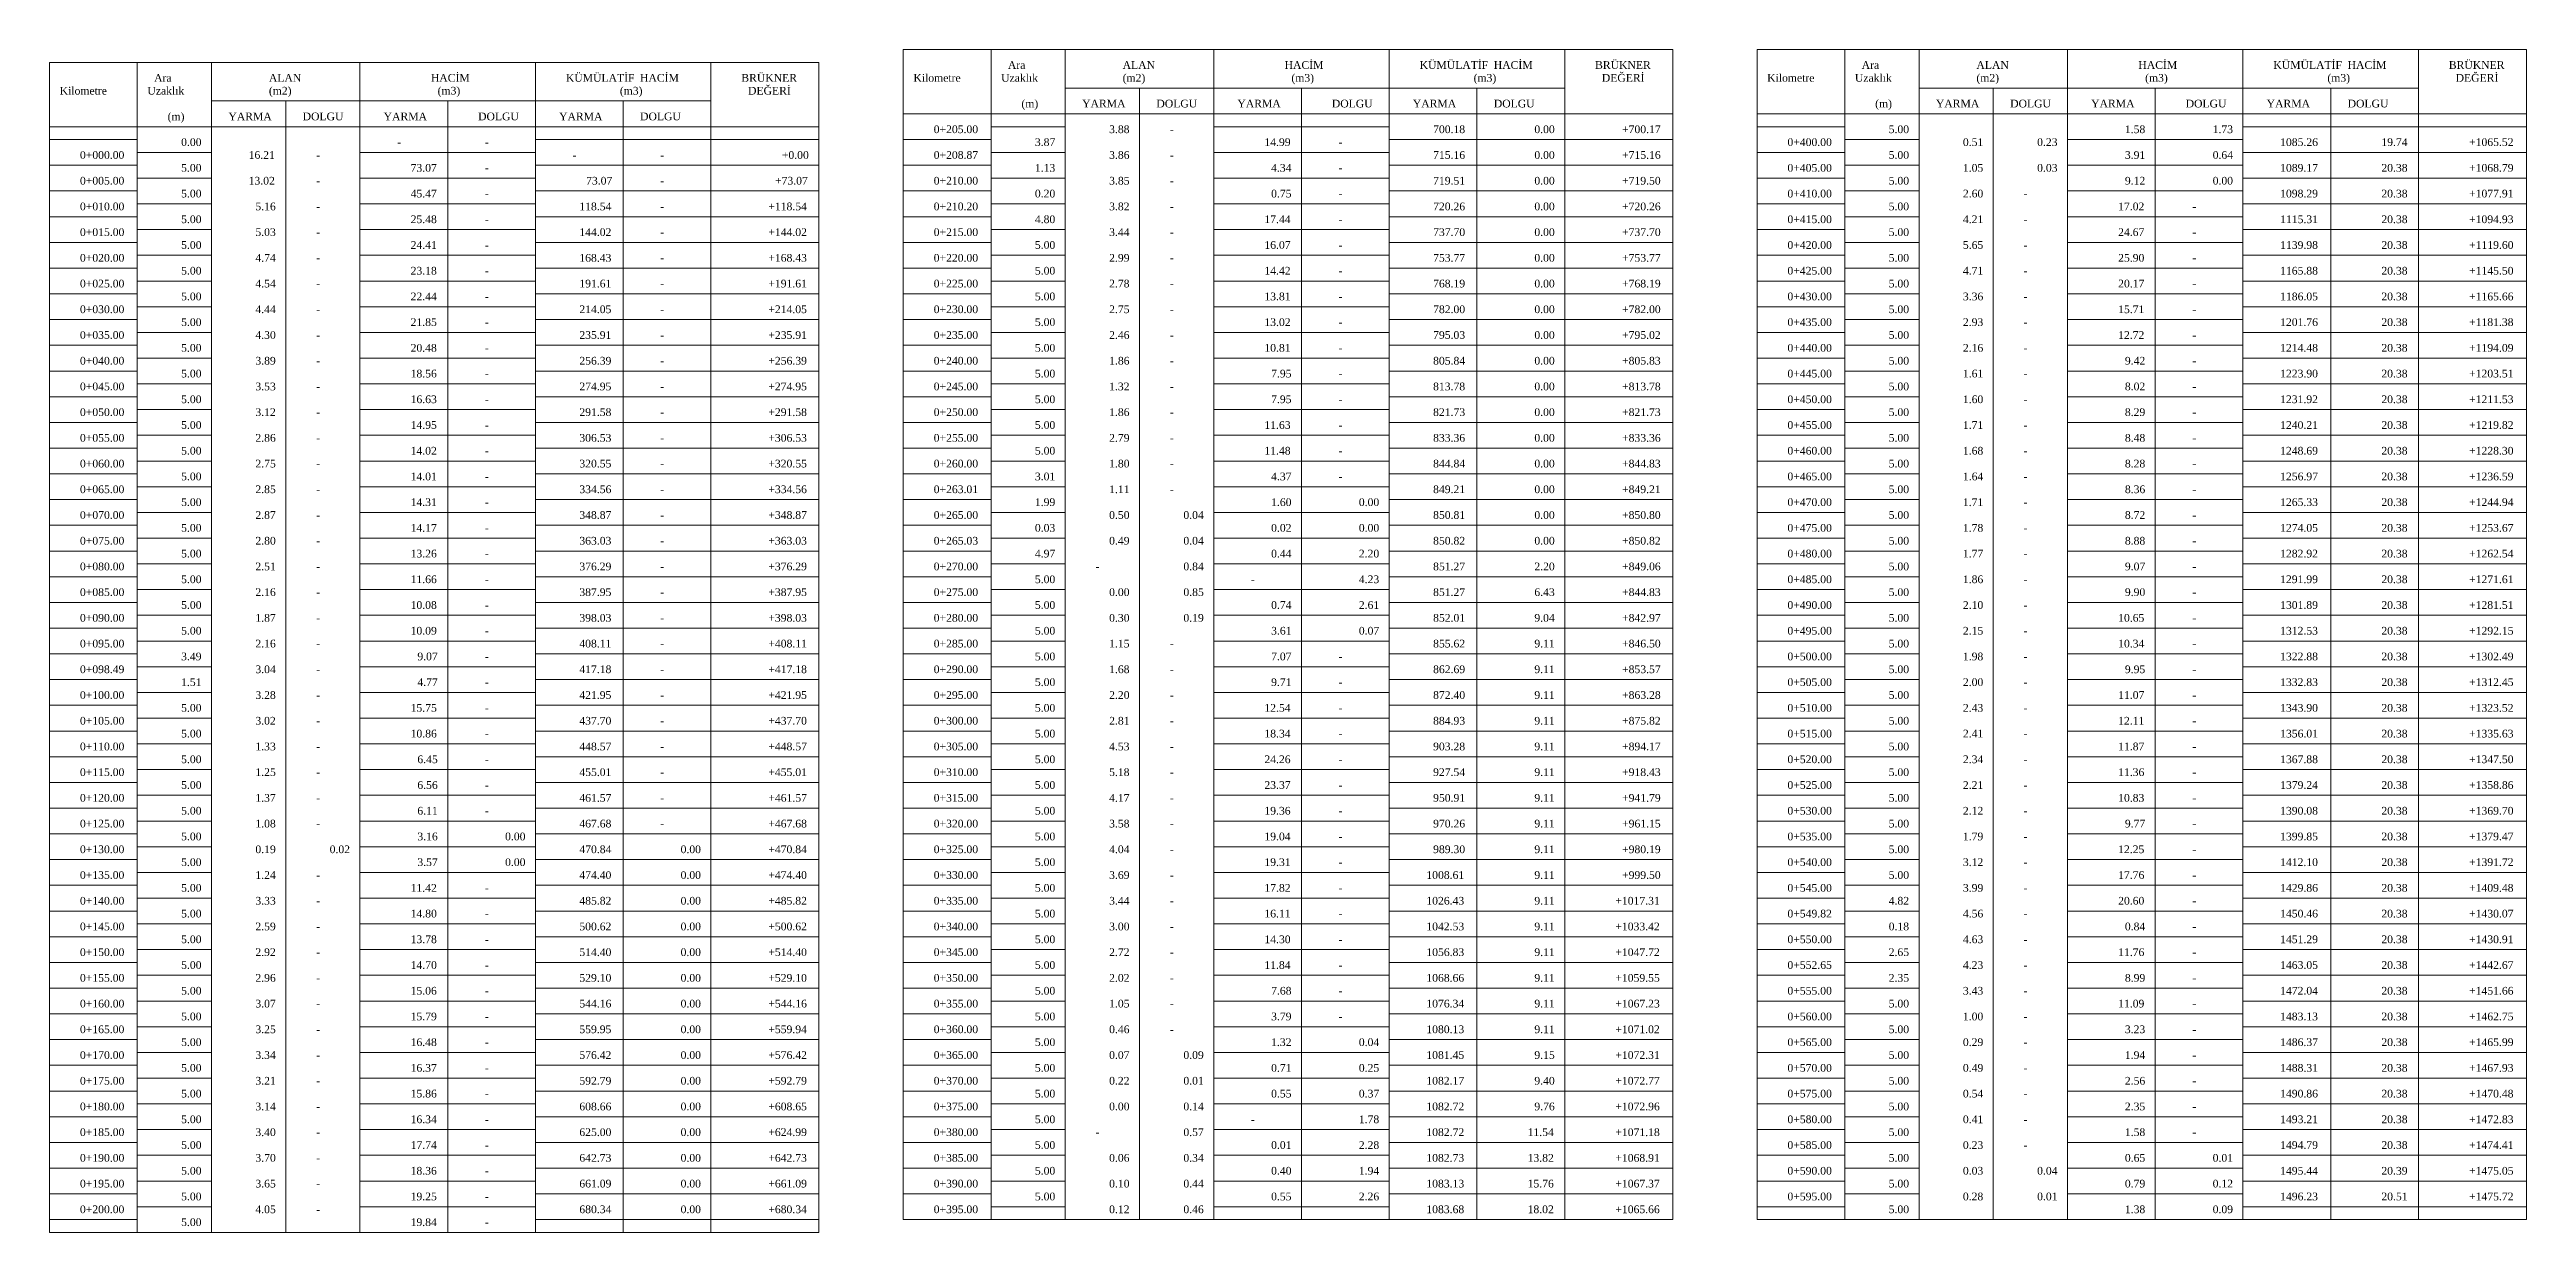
# Model space of a CAD drawing. Header units: metres. Extents: x 478603 to 489313, y 4282657 to 4289463.
# Drawn here: x 485112.1 to 485593.8, y 4283105.2 to 4283335.2 of the extents above; entities that cross this region are included whole.
import ezdxf

# ---------------------------------------------------------------- set-up
doc = ezdxf.new("R2010")
doc.units = ezdxf.units.M
for name, color, linetype, lineweight in [('TB_C', 96, 'Continuous', 0), ('TB_M', 18, 'Continuous', 0), ('TB_R', 1, 'Continuous', 0)]:
    doc.layers.add(name, color=color, linetype=linetype, lineweight=lineweight)
doc.styles.get("Standard").update_dxf_attribs({"font": 'times.ttf'})

msp = doc.modelspace()

# ---------------------------------------------------------------- texts
at = {"layer": 'TB_M'}
for s, p in [('Ara', (485132.41, 4283328.9)), ('ALAN', (485154.73, 4283328.9)), ('HACİM', (485186.23, 4283328.9)), ('KÜMÜLATİF', (485212.48, 4283328.9)), ('HACİM', (485226.91, 4283328.9)), ('BRÜKNER', (485246.6, 4283328.9)), ('Kilometre', (485280.07, 4283328.9)), ('Uzaklık', (485297.13, 4283328.9)), ('Ara', (485298.44, 4283331.4)), ('ALAN', (485320.76, 4283331.4)), ('(m2)', (485320.76, 4283328.9)), ('HACİM', (485352.26, 4283331.4)), ('(m3)', (485353.57, 4283328.9)), ('KÜMÜLATİF', (485378.51, 4283331.4)), ('(m3)', (485389.01, 4283328.9)), ('HACİM', (485392.94, 4283331.4)), ('BRÜKNER', (485412.63, 4283331.4)), ('DEĞERİ', (485413.94, 4283328.9)), ('Kilometre', (485446.1, 4283328.9)), ('Uzaklık', (485463.16, 4283328.9)), ('Ara', (485464.48, 4283331.4)), ('ALAN', (485486.79, 4283331.4)), ('(m2)', (485486.79, 4283328.9)), ('HACİM', (485518.29, 4283331.4)), ('(m3)', (485519.6, 4283328.9)), ('KÜMÜLATİF', (485544.54, 4283331.4)), ('(m3)', (485555.04, 4283328.9)), ('HACİM', (485558.98, 4283331.4)), ('BRÜKNER', (485578.66, 4283331.4)), ('DEĞERİ', (485579.98, 4283328.9)), ('Kilometre', (485114.04, 4283326.4)), ('Uzaklık', (485131.1, 4283326.4)), ('(m2)', (485154.73, 4283326.4)), ('(m3)', (485187.54, 4283326.4)), ('(m3)', (485222.98, 4283326.4)), ('DEĞERİ', (485247.91, 4283326.4)), ('(m)', (485301.07, 4283323.9)), ('YARMA', (485312.88, 4283323.9)), ('DOLGU', (485327.32, 4283323.9)), ('YARMA', (485343.07, 4283323.9)), ('DOLGU', (485361.44, 4283323.9)), ('YARMA', (485377.19, 4283323.9)), ('DOLGU', (485392.94, 4283323.9)), ('(m)', (485467.1, 4283323.9)), ('YARMA', (485478.91, 4283323.9)), ('DOLGU', (485493.35, 4283323.9)), ('YARMA', (485509.1, 4283323.9)), ('DOLGU', (485527.48, 4283323.9)), ('YARMA', (485543.23, 4283323.9)), ('DOLGU', (485558.98, 4283323.9)), ('(m)', (485135.04, 4283321.4)), ('YARMA', (485146.85, 4283321.4)), ('DOLGU', (485161.29, 4283321.4)), ('YARMA', (485177.04, 4283321.4)), ('DOLGU', (485195.41, 4283321.4)), ('YARMA', (485211.16, 4283321.4)), ('DOLGU', (485226.91, 4283321.4)), ('0+205.00', (485284.01, 4283318.9)), ('-', (485329.94, 4283318.9)), ('0+000.00', (485117.98, 4283313.9)), ('-', (485179.66, 4283316.4)), ('-', (485196.73, 4283316.4)), ('0+208.87', (485284.01, 4283313.9)), ('-', (485362.76, 4283316.4)), ('0+400.00', (485450.04, 4283316.4)), ('0+005.00', (485117.98, 4283308.9)), ('-', (485163.91, 4283313.9)), ('-', (485196.73, 4283311.4)), ('-', (485213.79, 4283313.9)), ('-', (485230.85, 4283313.9)), ('0+210.00', (485284.01, 4283308.9)), ('-', (485329.94, 4283313.9)), ('-', (485362.76, 4283311.4)), ('0+405.00', (485450.04, 4283311.4)), ('0+010.00', (485117.98, 4283303.9)), ('-', (485163.91, 4283308.9)), ('-', (485196.73, 4283306.4)), ('-', (485230.85, 4283308.9)), ('0+210.20', (485284.01, 4283303.9)), ('-', (485329.94, 4283308.9)), ('-', (485362.76, 4283306.4)), ('0+410.00', (485450.04, 4283306.4)), ('-', (485495.98, 4283306.4)), ('0+015.00', (485117.98, 4283298.9)), ('-', (485163.91, 4283303.9)), ('-', (485196.73, 4283301.4)), ('-', (485230.85, 4283303.9)), ('0+215.00', (485284.01, 4283298.9)), ('-', (485329.94, 4283303.9)), ('-', (485362.76, 4283301.4)), ('0+415.00', (485450.04, 4283301.4)), ('-', (485495.98, 4283301.4)), ('-', (485528.79, 4283303.9)), ('0+020.00', (485117.98, 4283293.9)), ('-', (485163.91, 4283298.9)), ('-', (485196.73, 4283296.4)), ('-', (485230.85, 4283298.9)), ('0+220.00', (485284.01, 4283293.9)), ('-', (485329.94, 4283298.9)), ('-', (485362.76, 4283296.4)), ('0+420.00', (485450.04, 4283296.4)), ('-', (485495.98, 4283296.4)), ('-', (485528.79, 4283298.9)), ('-', (485163.91, 4283293.9)), ('-', (485196.73, 4283291.4)), ('-', (485230.85, 4283293.9)), ('-', (485329.94, 4283293.9)), ('-', (485362.76, 4283291.4)), ('0+425.00', (485450.04, 4283291.4)), ('-', (485495.98, 4283291.4)), ('-', (485528.79, 4283293.9)), ('0+025.00', (485117.98, 4283288.9)), ('-', (485163.91, 4283288.9)), ('-', (485196.73, 4283286.4)), ('-', (485230.85, 4283288.9)), ('0+225.00', (485284.01, 4283288.9)), ('-', (485329.94, 4283288.9)), ('-', (485362.76, 4283286.4)), ('0+430.00', (485450.04, 4283286.4)), ('-', (485495.98, 4283286.4)), ('-', (485528.79, 4283288.9)), ('0+030.00', (485117.98, 4283283.9)), ('-', (485163.91, 4283283.9)), ('-', (485196.73, 4283281.4)), ('-', (485230.85, 4283283.9)), ('0+230.00', (485284.01, 4283283.9)), ('-', (485329.94, 4283283.9)), ('-', (485362.76, 4283281.4)), ('0+435.00', (485450.04, 4283281.4)), ('-', (485495.98, 4283281.4)), ('-', (485528.79, 4283283.9)), ('0+035.00', (485117.98, 4283278.9)), ('-', (485163.91, 4283278.9)), ('-', (485196.73, 4283276.4)), ('-', (485230.85, 4283278.9)), ('0+235.00', (485284.01, 4283278.9)), ('-', (485329.94, 4283278.9)), ('-', (485362.76, 4283276.4)), ('0+440.00', (485450.04, 4283276.4)), ('-', (485495.98, 4283276.4)), ('-', (485528.79, 4283278.9)), ('0+040.00', (485117.98, 4283273.9)), ('-', (485163.91, 4283273.9)), ('-', (485196.73, 4283271.4)), ('-', (485230.85, 4283273.9)), ('0+240.00', (485284.01, 4283273.9)), ('-', (485329.94, 4283273.9)), ('-', (485362.76, 4283271.4)), ('0+445.00', (485450.04, 4283271.4)), ('-', (485495.98, 4283271.4)), ('-', (485528.79, 4283273.9)), ('0+045.00', (485117.98, 4283268.9)), ('-', (485163.91, 4283268.9)), ('-', (485196.73, 4283266.4)), ('-', (485230.85, 4283268.9)), ('0+245.00', (485284.01, 4283268.9)), ('-', (485329.94, 4283268.9)), ('-', (485362.76, 4283266.4)), ('0+450.00', (485450.04, 4283266.4)), ('-', (485495.98, 4283266.4)), ('-', (485528.79, 4283268.9)), ('0+050.00', (485117.98, 4283263.9)), ('-', (485163.91, 4283263.9)), ('-', (485196.73, 4283261.4)), ('-', (485230.85, 4283263.9)), ('0+250.00', (485284.01, 4283263.9)), ('-', (485329.94, 4283263.9)), ('-', (485362.76, 4283261.4)), ('0+455.00', (485450.04, 4283261.4)), ('-', (485495.98, 4283261.4)), ('-', (485528.79, 4283263.9)), ('0+055.00', (485117.98, 4283258.9)), ('-', (485163.91, 4283258.9)), ('-', (485196.73, 4283256.4)), ('-', (485230.85, 4283258.9)), ('0+255.00', (485284.01, 4283258.9)), ('-', (485329.94, 4283258.9)), ('-', (485362.76, 4283256.4)), ('0+460.00', (485450.04, 4283256.4)), ('-', (485495.98, 4283256.4)), ('-', (485528.79, 4283258.9)), ('0+060.00', (485117.98, 4283253.9)), ('-', (485163.91, 4283253.9)), ('-', (485196.73, 4283251.4)), ('-', (485230.85, 4283253.9)), ('0+260.00', (485284.01, 4283253.9)), ('-', (485329.94, 4283253.9)), ('-', (485362.76, 4283251.4)), ('0+465.00', (485450.04, 4283251.4)), ('-', (485495.98, 4283251.4)), ('-', (485528.79, 4283253.9)), ('0+065.00', (485117.98, 4283248.9)), ('-', (485163.91, 4283248.9)), ('-', (485230.85, 4283248.9)), ('0+263.01', (485284.01, 4283248.9)), ('-', (485329.94, 4283248.9)), ('0+470.00', (485450.04, 4283246.4)), ('-', (485528.79, 4283248.9)), ('0+070.00', (485117.98, 4283243.9)), ('-', (485163.91, 4283243.9)), ('-', (485196.73, 4283246.4)), ('-', (485230.85, 4283243.9)), ('0+265.00', (485284.01, 4283243.9)), ('0+475.00', (485450.04, 4283241.4)), ('-', (485495.98, 4283246.4)), ('-', (485528.79, 4283243.9)), ('0+075.00', (485117.98, 4283238.9)), ('-', (485163.91, 4283238.9)), ('-', (485196.73, 4283241.4)), ('-', (485230.85, 4283238.9)), ('0+265.03', (485284.01, 4283238.9)), ('0+480.00', (485450.04, 4283236.4)), ('-', (485495.98, 4283241.4)), ('-', (485528.79, 4283238.9)), ('0+080.00', (485117.98, 4283233.9)), ('-', (485163.91, 4283233.9)), ('-', (485196.73, 4283236.4)), ('-', (485230.85, 4283233.9)), ('0+270.00', (485284.01, 4283233.9)), ('-', (485315.51, 4283233.9)), ('0+485.00', (485450.04, 4283231.4)), ('-', (485495.98, 4283236.4)), ('-', (485528.79, 4283233.9)), ('0+085.00', (485117.98, 4283228.9)), ('-', (485163.91, 4283228.9)), ('-', (485196.73, 4283231.4)), ('-', (485230.85, 4283228.9)), ('0+275.00', (485284.01, 4283228.9)), ('-', (485345.69, 4283231.4)), ('0+490.00', (485450.04, 4283226.4)), ('-', (485495.98, 4283231.4)), ('-', (485528.79, 4283228.9)), ('0+090.00', (485117.98, 4283223.9)), ('-', (485163.91, 4283223.9)), ('-', (485196.73, 4283226.4)), ('-', (485230.85, 4283223.9)), ('0+280.00', (485284.01, 4283223.9)), ('-', (485495.98, 4283226.4)), ('-', (485528.79, 4283223.9)), ('0+095.00', (485117.98, 4283218.9)), ('-', (485163.91, 4283218.9)), ('-', (485196.73, 4283221.4)), ('-', (485230.85, 4283218.9)), ('0+285.00', (485284.01, 4283218.9)), ('-', (485329.94, 4283218.9)), ('0+495.00', (485450.04, 4283221.4)), ('-', (485495.98, 4283221.4)), ('-', (485528.79, 4283218.9)), ('0+098.49', (485117.98, 4283213.9)), ('-', (485163.91, 4283213.9)), ('-', (485196.73, 4283216.4)), ('-', (485230.85, 4283213.9)), ('0+290.00', (485284.01, 4283213.9)), ('-', (485329.94, 4283213.9)), ('-', (485362.76, 4283216.4)), ('0+500.00', (485450.04, 4283216.4)), ('-', (485495.98, 4283216.4)), ('-', (485528.79, 4283213.9)), ('0+100.00', (485117.98, 4283208.9)), ('-', (485163.91, 4283208.9)), ('-', (485196.73, 4283211.4)), ('-', (485230.85, 4283208.9)), ('0+295.00', (485284.01, 4283208.9)), ('-', (485329.94, 4283208.9)), ('-', (485362.76, 4283211.4)), ('0+505.00', (485450.04, 4283211.4)), ('-', (485495.98, 4283211.4)), ('-', (485528.79, 4283208.9)), ('0+105.00', (485117.98, 4283203.9)), ('-', (485163.91, 4283203.9)), ('-', (485196.73, 4283206.4)), ('-', (485230.85, 4283203.9)), ('0+300.00', (485284.01, 4283203.9)), ('-', (485329.94, 4283203.9)), ('-', (485362.76, 4283206.4)), ('0+510.00', (485450.04, 4283206.4)), ('-', (485495.98, 4283206.4)), ('-', (485528.79, 4283203.9)), ('0+110.00', (485117.98, 4283198.9)), ('-', (485163.91, 4283198.9)), ('-', (485196.73, 4283201.4)), ('-', (485230.85, 4283198.9)), ('0+305.00', (485284.01, 4283198.9)), ('-', (485329.94, 4283198.9)), ('-', (485362.76, 4283201.4)), ('0+515.00', (485450.04, 4283201.4)), ('-', (485495.98, 4283201.4)), ('-', (485528.79, 4283198.9)), ('0+115.00', (485117.98, 4283193.9)), ('-', (485163.91, 4283193.9)), ('-', (485196.73, 4283196.4)), ('-', (485230.85, 4283193.9)), ('0+310.00', (485284.01, 4283193.9)), ('-', (485329.94, 4283193.9)), ('-', (485362.76, 4283196.4)), ('0+520.00', (485450.04, 4283196.4)), ('-', (485495.98, 4283196.4)), ('-', (485528.79, 4283193.9)), ('0+120.00', (485117.98, 4283188.9)), ('-', (485163.91, 4283188.9)), ('-', (485196.73, 4283191.4)), ('-', (485230.85, 4283188.9)), ('0+315.00', (485284.01, 4283188.9)), ('-', (485329.94, 4283188.9)), ('-', (485362.76, 4283191.4)), ('0+525.00', (485450.04, 4283191.4)), ('-', (485495.98, 4283191.4)), ('-', (485528.79, 4283188.9)), ('0+125.00', (485117.98, 4283183.9)), ('-', (485163.91, 4283183.9)), ('-', (485196.73, 4283186.4)), ('-', (485230.85, 4283183.9)), ('0+320.00', (485284.01, 4283183.9)), ('-', (485329.94, 4283183.9)), ('-', (485362.76, 4283186.4)), ('0+530.00', (485450.04, 4283186.4)), ('-', (485495.98, 4283186.4)), ('-', (485528.79, 4283183.9)), ('0+130.00', (485117.98, 4283178.9)), ('0+325.00', (485284.01, 4283178.9)), ('-', (485362.76, 4283181.4)), ('0+535.00', (485450.04, 4283181.4)), ('-', (485495.98, 4283181.4)), ('0+135.00', (485117.98, 4283173.9)), ('0+330.00', (485284.01, 4283173.9)), ('-', (485329.94, 4283178.9)), ('-', (485362.76, 4283176.4)), ('0+540.00', (485450.04, 4283176.4)), ('-', (485495.98, 4283176.4)), ('-', (485528.79, 4283178.9)), ('0+140.00', (485117.98, 4283168.9)), ('-', (485163.91, 4283173.9)), ('-', (485196.73, 4283171.4)), ('0+335.00', (485284.01, 4283168.9)), ('-', (485329.94, 4283173.9)), ('-', (485362.76, 4283171.4)), ('0+545.00', (485450.04, 4283171.4)), ('-', (485495.98, 4283171.4)), ('-', (485528.79, 4283173.9)), ('0+145.00', (485117.98, 4283163.9)), ('-', (485163.91, 4283168.9)), ('-', (485196.73, 4283166.4)), ('0+340.00', (485284.01, 4283163.9)), ('-', (485329.94, 4283168.9)), ('-', (485362.76, 4283166.4)), ('0+549.82', (485450.04, 4283166.4)), ('-', (485495.98, 4283166.4)), ('-', (485528.79, 4283168.9)), ('-', (485163.91, 4283163.9)), ('-', (485196.73, 4283161.4)), ('-', (485329.94, 4283163.9)), ('-', (485362.76, 4283161.4)), ('0+550.00', (485450.04, 4283161.4)), ('-', (485495.98, 4283161.4)), ('-', (485528.79, 4283163.9)), ('0+150.00', (485117.98, 4283158.9)), ('-', (485163.91, 4283158.9)), ('-', (485196.73, 4283156.4)), ('0+345.00', (485284.01, 4283158.9)), ('-', (485329.94, 4283158.9)), ('-', (485362.76, 4283156.4)), ('0+552.65', (485450.04, 4283156.4)), ('-', (485495.98, 4283156.4)), ('-', (485528.79, 4283158.9)), ('0+155.00', (485117.98, 4283153.9)), ('-', (485163.91, 4283153.9)), ('-', (485196.73, 4283151.4)), ('0+350.00', (485284.01, 4283153.9)), ('-', (485329.94, 4283153.9)), ('-', (485362.76, 4283151.4)), ('0+555.00', (485450.04, 4283151.4)), ('-', (485495.98, 4283151.4)), ('-', (485528.79, 4283153.9)), ('0+160.00', (485117.98, 4283148.9)), ('-', (485163.91, 4283148.9)), ('-', (485196.73, 4283146.4)), ('0+355.00', (485284.01, 4283148.9)), ('-', (485329.94, 4283148.9)), ('-', (485362.76, 4283146.4)), ('0+560.00', (485450.04, 4283146.4)), ('-', (485495.98, 4283146.4)), ('-', (485528.79, 4283148.9)), ('0+165.00', (485117.98, 4283143.9)), ('-', (485163.91, 4283143.9)), ('-', (485196.73, 4283141.4)), ('0+360.00', (485284.01, 4283143.9)), ('-', (485329.94, 4283143.9)), ('0+565.00', (485450.04, 4283141.4)), ('-', (485495.98, 4283141.4)), ('-', (485528.79, 4283143.9)), ('0+170.00', (485117.98, 4283138.9)), ('-', (485163.91, 4283138.9)), ('-', (485196.73, 4283136.4)), ('0+365.00', (485284.01, 4283138.9)), ('0+570.00', (485450.04, 4283136.4)), ('-', (485495.98, 4283136.4)), ('-', (485528.79, 4283138.9)), ('0+175.00', (485117.98, 4283133.9)), ('-', (485163.91, 4283133.9)), ('-', (485196.73, 4283131.4)), ('0+370.00', (485284.01, 4283133.9)), ('0+575.00', (485450.04, 4283131.4)), ('-', (485495.98, 4283131.4)), ('-', (485528.79, 4283133.9)), ('0+180.00', (485117.98, 4283128.9)), ('-', (485163.91, 4283128.9)), ('-', (485196.73, 4283126.4)), ('0+375.00', (485284.01, 4283128.9)), ('-', (485345.69, 4283126.4)), ('0+580.00', (485450.04, 4283126.4)), ('-', (485495.98, 4283126.4)), ('-', (485528.79, 4283128.9)), ('0+185.00', (485117.98, 4283123.9)), ('-', (485163.91, 4283123.9)), ('-', (485196.73, 4283121.4)), ('0+380.00', (485284.01, 4283123.9)), ('-', (485315.51, 4283123.9)), ('0+585.00', (485450.04, 4283121.4)), ('-', (485495.98, 4283121.4)), ('-', (485528.79, 4283123.9)), ('0+190.00', (485117.98, 4283118.9)), ('-', (485163.91, 4283118.9)), ('0+385.00', (485284.01, 4283118.9)), ('0+590.00', (485450.04, 4283116.4)), ('0+195.00', (485117.98, 4283113.9)), ('-', (485163.91, 4283113.9)), ('-', (485196.73, 4283116.4)), ('0+390.00', (485284.01, 4283113.9)), ('0+595.00', (485450.04, 4283111.4)), ('0+200.00', (485117.98, 4283108.9)), ('-', (485163.91, 4283108.9)), ('-', (485196.73, 4283111.4)), ('0+395.00', (485284.01, 4283108.9)), ('-', (485196.73, 4283106.4))]:
    msp.add_text(s, height=1.5, dxfattribs=at).set_placement(p)
at = {"layer": 'TB_R'}
for s, p in [('3.88', (485318.13, 4283318.9)), ('700.18', (485381.13, 4283318.9)), ('0.00', (485400.82, 4283318.9)), ('+700.17', (485417.88, 4283318.9)), ('5.00', (485469.73, 4283318.9)), ('1.58', (485515.66, 4283318.9)), ('1.73', (485532.73, 4283318.9)), ('0.00', (485137.66, 4283316.4)), ('16.21', (485150.79, 4283313.9)), ('+0.00', (485254.48, 4283313.9)), ('3.87', (485303.69, 4283316.4)), ('3.86', (485318.13, 4283313.9)), ('14.99', (485348.32, 4283316.4)), ('715.16', (485381.13, 4283313.9)), ('0.00', (485400.82, 4283313.9)), ('+715.16', (485417.88, 4283313.9)), ('5.00', (485469.73, 4283313.9)), ('0.51', (485484.16, 4283316.4)), ('0.23', (485498.6, 4283316.4)), ('3.91', (485515.66, 4283313.9)), ('0.64', (485532.73, 4283313.9)), ('1085.26', (485545.85, 4283316.4)), ('19.74', (485565.54, 4283316.4)), ('+1065.52', (485582.6, 4283316.4)), ('5.00', (485137.66, 4283311.4)), ('13.02', (485150.79, 4283308.9)), ('73.07', (485182.29, 4283311.4)), ('73.07', (485216.41, 4283308.9)), ('+73.07', (485253.16, 4283308.9)), ('1.13', (485303.69, 4283311.4)), ('3.85', (485318.13, 4283308.9)), ('4.34', (485349.63, 4283311.4)), ('719.51', (485381.13, 4283308.9)), ('0.00', (485400.82, 4283308.9)), ('+719.50', (485417.88, 4283308.9)), ('5.00', (485469.73, 4283308.9)), ('1.05', (485484.16, 4283311.4)), ('0.03', (485498.6, 4283311.4)), ('9.12', (485515.66, 4283308.9)), ('0.00', (485532.73, 4283308.9)), ('1089.17', (485545.85, 4283311.4)), ('20.38', (485565.54, 4283311.4)), ('+1068.79', (485582.6, 4283311.4)), ('5.00', (485137.66, 4283306.4)), ('5.16', (485152.1, 4283303.9)), ('45.47', (485182.29, 4283306.4)), ('118.54', (485215.1, 4283303.9)), ('+118.54', (485251.85, 4283303.9)), ('0.20', (485303.69, 4283306.4)), ('3.82', (485318.13, 4283303.9)), ('0.75', (485349.63, 4283306.4)), ('720.26', (485381.13, 4283303.9)), ('0.00', (485400.82, 4283303.9)), ('+720.26', (485417.88, 4283303.9)), ('5.00', (485469.73, 4283303.9)), ('2.60', (485484.16, 4283306.4)), ('17.02', (485514.35, 4283303.9)), ('1098.29', (485545.85, 4283306.4)), ('20.38', (485565.54, 4283306.4)), ('+1077.91', (485582.6, 4283306.4)), ('5.00', (485137.66, 4283301.4)), ('5.03', (485152.1, 4283298.9)), ('25.48', (485182.29, 4283301.4)), ('144.02', (485215.1, 4283298.9)), ('+144.02', (485251.85, 4283298.9)), ('4.80', (485303.69, 4283301.4)), ('3.44', (485318.13, 4283298.9)), ('17.44', (485348.32, 4283301.4)), ('737.70', (485381.13, 4283298.9)), ('0.00', (485400.82, 4283298.9)), ('+737.70', (485417.88, 4283298.9)), ('5.00', (485469.73, 4283298.9)), ('4.21', (485484.16, 4283301.4)), ('24.67', (485514.35, 4283298.9)), ('1115.31', (485545.85, 4283301.4)), ('20.38', (485565.54, 4283301.4)), ('+1094.93', (485582.6, 4283301.4)), ('5.00', (485137.66, 4283296.4)), ('4.74', (485152.1, 4283293.9)), ('24.41', (485182.29, 4283296.4)), ('168.43', (485215.1, 4283293.9)), ('+168.43', (485251.85, 4283293.9)), ('5.00', (485303.69, 4283296.4)), ('2.99', (485318.13, 4283293.9)), ('16.07', (485348.32, 4283296.4)), ('753.77', (485381.13, 4283293.9)), ('0.00', (485400.82, 4283293.9)), ('+753.77', (485417.88, 4283293.9)), ('5.00', (485469.73, 4283293.9)), ('5.65', (485484.16, 4283296.4)), ('25.90', (485514.35, 4283293.9)), ('1139.98', (485545.85, 4283296.4)), ('20.38', (485565.54, 4283296.4)), ('+1119.60', (485582.6, 4283296.4)), ('5.00', (485137.66, 4283291.4)), ('23.18', (485182.29, 4283291.4)), ('5.00', (485303.69, 4283291.4)), ('14.42', (485348.32, 4283291.4)), ('4.71', (485484.16, 4283291.4)), ('1165.88', (485545.85, 4283291.4)), ('20.38', (485565.54, 4283291.4)), ('+1145.50', (485582.6, 4283291.4)), ('5.00', (485137.66, 4283286.4)), ('4.54', (485152.1, 4283288.9)), ('22.44', (485182.29, 4283286.4)), ('191.61', (485215.1, 4283288.9)), ('+191.61', (485251.85, 4283288.9)), ('5.00', (485303.69, 4283286.4)), ('2.78', (485318.13, 4283288.9)), ('13.81', (485348.32, 4283286.4)), ('768.19', (485381.13, 4283288.9)), ('0.00', (485400.82, 4283288.9)), ('+768.19', (485417.88, 4283288.9)), ('5.00', (485469.73, 4283288.9)), ('3.36', (485484.16, 4283286.4)), ('20.17', (485514.35, 4283288.9)), ('1186.05', (485545.85, 4283286.4)), ('20.38', (485565.54, 4283286.4)), ('+1165.66', (485582.6, 4283286.4)), ('5.00', (485137.66, 4283281.4)), ('4.44', (485152.1, 4283283.9)), ('21.85', (485182.29, 4283281.4)), ('214.05', (485215.1, 4283283.9)), ('+214.05', (485251.85, 4283283.9)), ('5.00', (485303.69, 4283281.4)), ('2.75', (485318.13, 4283283.9)), ('13.02', (485348.32, 4283281.4)), ('782.00', (485381.13, 4283283.9)), ('0.00', (485400.82, 4283283.9)), ('+782.00', (485417.88, 4283283.9)), ('5.00', (485469.73, 4283283.9)), ('2.93', (485484.16, 4283281.4)), ('15.71', (485514.35, 4283283.9)), ('1201.76', (485545.85, 4283281.4)), ('20.38', (485565.54, 4283281.4)), ('+1181.38', (485582.6, 4283281.4)), ('5.00', (485137.66, 4283276.4)), ('4.30', (485152.1, 4283278.9)), ('20.48', (485182.29, 4283276.4)), ('235.91', (485215.1, 4283278.9)), ('+235.91', (485251.85, 4283278.9)), ('5.00', (485303.69, 4283276.4)), ('2.46', (485318.13, 4283278.9)), ('10.81', (485348.32, 4283276.4)), ('795.03', (485381.13, 4283278.9)), ('0.00', (485400.82, 4283278.9)), ('+795.02', (485417.88, 4283278.9)), ('5.00', (485469.73, 4283278.9)), ('2.16', (485484.16, 4283276.4)), ('12.72', (485514.35, 4283278.9)), ('1214.48', (485545.85, 4283276.4)), ('20.38', (485565.54, 4283276.4)), ('+1194.09', (485582.6, 4283276.4)), ('5.00', (485137.66, 4283271.4)), ('3.89', (485152.1, 4283273.9)), ('18.56', (485182.29, 4283271.4)), ('256.39', (485215.1, 4283273.9)), ('+256.39', (485251.85, 4283273.9)), ('5.00', (485303.69, 4283271.4)), ('1.86', (485318.13, 4283273.9)), ('7.95', (485349.63, 4283271.4)), ('805.84', (485381.13, 4283273.9)), ('0.00', (485400.82, 4283273.9)), ('+805.83', (485417.88, 4283273.9)), ('5.00', (485469.73, 4283273.9)), ('1.61', (485484.16, 4283271.4)), ('9.42', (485515.66, 4283273.9)), ('1223.90', (485545.85, 4283271.4)), ('20.38', (485565.54, 4283271.4)), ('+1203.51', (485582.6, 4283271.4)), ('5.00', (485137.66, 4283266.4)), ('3.53', (485152.1, 4283268.9)), ('16.63', (485182.29, 4283266.4)), ('274.95', (485215.1, 4283268.9)), ('+274.95', (485251.85, 4283268.9)), ('5.00', (485303.69, 4283266.4)), ('1.32', (485318.13, 4283268.9)), ('7.95', (485349.63, 4283266.4)), ('813.78', (485381.13, 4283268.9)), ('0.00', (485400.82, 4283268.9)), ('+813.78', (485417.88, 4283268.9)), ('5.00', (485469.73, 4283268.9)), ('1.60', (485484.16, 4283266.4)), ('8.02', (485515.66, 4283268.9)), ('1231.92', (485545.85, 4283266.4)), ('20.38', (485565.54, 4283266.4)), ('+1211.53', (485582.6, 4283266.4)), ('5.00', (485137.66, 4283261.4)), ('3.12', (485152.1, 4283263.9)), ('14.95', (485182.29, 4283261.4)), ('291.58', (485215.1, 4283263.9)), ('+291.58', (485251.85, 4283263.9)), ('5.00', (485303.69, 4283261.4)), ('1.86', (485318.13, 4283263.9)), ('11.63', (485348.32, 4283261.4)), ('821.73', (485381.13, 4283263.9)), ('0.00', (485400.82, 4283263.9)), ('+821.73', (485417.88, 4283263.9)), ('5.00', (485469.73, 4283263.9)), ('1.71', (485484.16, 4283261.4)), ('8.29', (485515.66, 4283263.9)), ('1240.21', (485545.85, 4283261.4)), ('20.38', (485565.54, 4283261.4)), ('+1219.82', (485582.6, 4283261.4)), ('5.00', (485137.66, 4283256.4)), ('2.86', (485152.1, 4283258.9)), ('14.02', (485182.29, 4283256.4)), ('306.53', (485215.1, 4283258.9)), ('+306.53', (485251.85, 4283258.9)), ('5.00', (485303.69, 4283256.4)), ('2.79', (485318.13, 4283258.9)), ('11.48', (485348.32, 4283256.4)), ('833.36', (485381.13, 4283258.9)), ('0.00', (485400.82, 4283258.9)), ('+833.36', (485417.88, 4283258.9)), ('5.00', (485469.73, 4283258.9)), ('1.68', (485484.16, 4283256.4)), ('8.48', (485515.66, 4283258.9)), ('1248.69', (485545.85, 4283256.4)), ('20.38', (485565.54, 4283256.4)), ('+1228.30', (485582.6, 4283256.4)), ('5.00', (485137.66, 4283251.4)), ('2.75', (485152.1, 4283253.9)), ('14.01', (485182.29, 4283251.4)), ('320.55', (485215.1, 4283253.9)), ('+320.55', (485251.85, 4283253.9)), ('3.01', (485303.69, 4283251.4)), ('1.80', (485318.13, 4283253.9)), ('4.37', (485349.63, 4283251.4)), ('844.84', (485381.13, 4283253.9)), ('0.00', (485400.82, 4283253.9)), ('+844.83', (485417.88, 4283253.9)), ('5.00', (485469.73, 4283253.9)), ('1.64', (485484.16, 4283251.4)), ('8.28', (485515.66, 4283253.9)), ('1256.97', (485545.85, 4283251.4)), ('20.38', (485565.54, 4283251.4)), ('+1236.59', (485582.6, 4283251.4)), ('5.00', (485137.66, 4283246.4)), ('2.85', (485152.1, 4283248.9)), ('14.31', (485182.29, 4283246.4)), ('334.56', (485215.1, 4283248.9)), ('+334.56', (485251.85, 4283248.9)), ('1.99', (485303.69, 4283246.4)), ('1.11', (485318.13, 4283248.9)), ('1.60', (485349.63, 4283246.4)), ('0.00', (485366.69, 4283246.4)), ('849.21', (485381.13, 4283248.9)), ('0.00', (485400.82, 4283248.9)), ('+849.21', (485417.88, 4283248.9)), ('5.00', (485469.73, 4283248.9)), ('1.71', (485484.16, 4283246.4)), ('8.36', (485515.66, 4283248.9)), ('1265.33', (485545.85, 4283246.4)), ('20.38', (485565.54, 4283246.4)), ('+1244.94', (485582.6, 4283246.4)), ('5.00', (485137.66, 4283241.4)), ('2.87', (485152.1, 4283243.9)), ('14.17', (485182.29, 4283241.4)), ('348.87', (485215.1, 4283243.9)), ('+348.87', (485251.85, 4283243.9)), ('0.03', (485303.69, 4283241.4)), ('0.50', (485318.13, 4283243.9)), ('0.04', (485332.57, 4283243.9)), ('0.02', (485349.63, 4283241.4)), ('0.00', (485366.69, 4283241.4)), ('850.81', (485381.13, 4283243.9)), ('0.00', (485400.82, 4283243.9)), ('+850.80', (485417.88, 4283243.9)), ('5.00', (485469.73, 4283243.9)), ('1.78', (485484.16, 4283241.4)), ('8.72', (485515.66, 4283243.9)), ('1274.05', (485545.85, 4283241.4)), ('20.38', (485565.54, 4283241.4)), ('+1253.67', (485582.6, 4283241.4)), ('5.00', (485137.66, 4283236.4)), ('2.80', (485152.1, 4283238.9)), ('13.26', (485182.29, 4283236.4)), ('363.03', (485215.1, 4283238.9)), ('+363.03', (485251.85, 4283238.9)), ('4.97', (485303.69, 4283236.4)), ('0.49', (485318.13, 4283238.9)), ('0.04', (485332.57, 4283238.9)), ('0.44', (485349.63, 4283236.4)), ('2.20', (485366.69, 4283236.4)), ('850.82', (485381.13, 4283238.9)), ('0.00', (485400.82, 4283238.9)), ('+850.82', (485417.88, 4283238.9)), ('5.00', (485469.73, 4283238.9)), ('1.77', (485484.16, 4283236.4)), ('8.88', (485515.66, 4283238.9)), ('1282.92', (485545.85, 4283236.4)), ('20.38', (485565.54, 4283236.4)), ('+1262.54', (485582.6, 4283236.4)), ('5.00', (485137.66, 4283231.4)), ('2.51', (485152.1, 4283233.9)), ('11.66', (485182.29, 4283231.4)), ('376.29', (485215.1, 4283233.9)), ('+376.29', (485251.85, 4283233.9)), ('5.00', (485303.69, 4283231.4)), ('0.84', (485332.57, 4283233.9)), ('4.23', (485366.69, 4283231.4)), ('851.27', (485381.13, 4283233.9)), ('2.20', (485400.82, 4283233.9)), ('+849.06', (485417.88, 4283233.9)), ('5.00', (485469.73, 4283233.9)), ('1.86', (485484.16, 4283231.4)), ('9.07', (485515.66, 4283233.9)), ('1291.99', (485545.85, 4283231.4)), ('20.38', (485565.54, 4283231.4)), ('+1271.61', (485582.6, 4283231.4)), ('5.00', (485137.66, 4283226.4)), ('2.16', (485152.1, 4283228.9)), ('10.08', (485182.29, 4283226.4)), ('387.95', (485215.1, 4283228.9)), ('+387.95', (485251.85, 4283228.9)), ('5.00', (485303.69, 4283226.4)), ('0.00', (485318.13, 4283228.9)), ('0.85', (485332.57, 4283228.9)), ('0.74', (485349.63, 4283226.4)), ('2.61', (485366.69, 4283226.4)), ('851.27', (485381.13, 4283228.9)), ('6.43', (485400.82, 4283228.9)), ('+844.83', (485417.88, 4283228.9)), ('5.00', (485469.73, 4283228.9)), ('2.10', (485484.16, 4283226.4)), ('9.90', (485515.66, 4283228.9)), ('1301.89', (485545.85, 4283226.4)), ('20.38', (485565.54, 4283226.4)), ('+1281.51', (485582.6, 4283226.4)), ('1.87', (485152.1, 4283223.9)), ('398.03', (485215.1, 4283223.9)), ('+398.03', (485251.85, 4283223.9)), ('0.30', (485318.13, 4283223.9)), ('0.19', (485332.57, 4283223.9)), ('852.01', (485381.13, 4283223.9)), ('9.04', (485400.82, 4283223.9)), ('+842.97', (485417.88, 4283223.9)), ('5.00', (485469.73, 4283223.9)), ('10.65', (485514.35, 4283223.9)), ('5.00', (485137.66, 4283221.4)), ('2.16', (485152.1, 4283218.9)), ('10.09', (485182.29, 4283221.4)), ('408.11', (485215.1, 4283218.9)), ('+408.11', (485251.85, 4283218.9)), ('5.00', (485303.69, 4283221.4)), ('1.15', (485318.13, 4283218.9)), ('3.61', (485349.63, 4283221.4)), ('0.07', (485366.69, 4283221.4)), ('855.62', (485381.13, 4283218.9)), ('9.11', (485400.82, 4283218.9)), ('+846.50', (485417.88, 4283218.9)), ('5.00', (485469.73, 4283218.9)), ('2.15', (485484.16, 4283221.4)), ('10.34', (485514.35, 4283218.9)), ('1312.53', (485545.85, 4283221.4)), ('20.38', (485565.54, 4283221.4)), ('+1292.15', (485582.6, 4283221.4)), ('3.49', (485137.66, 4283216.4)), ('3.04', (485152.1, 4283213.9)), ('9.07', (485183.6, 4283216.4)), ('417.18', (485215.1, 4283213.9)), ('+417.18', (485251.85, 4283213.9)), ('5.00', (485303.69, 4283216.4)), ('1.68', (485318.13, 4283213.9)), ('7.07', (485349.63, 4283216.4)), ('862.69', (485381.13, 4283213.9)), ('9.11', (485400.82, 4283213.9)), ('+853.57', (485417.88, 4283213.9)), ('5.00', (485469.73, 4283213.9)), ('1.98', (485484.16, 4283216.4)), ('9.95', (485515.66, 4283213.9)), ('1322.88', (485545.85, 4283216.4)), ('20.38', (485565.54, 4283216.4)), ('+1302.49', (485582.6, 4283216.4)), ('1.51', (485137.66, 4283211.4)), ('3.28', (485152.1, 4283208.9)), ('4.77', (485183.6, 4283211.4)), ('421.95', (485215.1, 4283208.9)), ('+421.95', (485251.85, 4283208.9)), ('5.00', (485303.69, 4283211.4)), ('2.20', (485318.13, 4283208.9)), ('9.71', (485349.63, 4283211.4)), ('872.40', (485381.13, 4283208.9)), ('9.11', (485400.82, 4283208.9)), ('+863.28', (485417.88, 4283208.9)), ('5.00', (485469.73, 4283208.9)), ('2.00', (485484.16, 4283211.4)), ('11.07', (485514.35, 4283208.9)), ('1332.83', (485545.85, 4283211.4)), ('20.38', (485565.54, 4283211.4)), ('+1312.45', (485582.6, 4283211.4)), ('5.00', (485137.66, 4283206.4)), ('3.02', (485152.1, 4283203.9)), ('15.75', (485182.29, 4283206.4)), ('437.70', (485215.1, 4283203.9)), ('+437.70', (485251.85, 4283203.9)), ('5.00', (485303.69, 4283206.4)), ('2.81', (485318.13, 4283203.9)), ('12.54', (485348.32, 4283206.4)), ('884.93', (485381.13, 4283203.9)), ('9.11', (485400.82, 4283203.9)), ('+875.82', (485417.88, 4283203.9)), ('5.00', (485469.73, 4283203.9)), ('2.43', (485484.16, 4283206.4)), ('12.11', (485514.35, 4283203.9)), ('1343.90', (485545.85, 4283206.4)), ('20.38', (485565.54, 4283206.4)), ('+1323.52', (485582.6, 4283206.4)), ('5.00', (485137.66, 4283201.4)), ('1.33', (485152.1, 4283198.9)), ('10.86', (485182.29, 4283201.4)), ('448.57', (485215.1, 4283198.9)), ('+448.57', (485251.85, 4283198.9)), ('5.00', (485303.69, 4283201.4)), ('4.53', (485318.13, 4283198.9)), ('18.34', (485348.32, 4283201.4)), ('903.28', (485381.13, 4283198.9)), ('9.11', (485400.82, 4283198.9)), ('+894.17', (485417.88, 4283198.9)), ('5.00', (485469.73, 4283198.9)), ('2.41', (485484.16, 4283201.4)), ('11.87', (485514.35, 4283198.9)), ('1356.01', (485545.85, 4283201.4)), ('20.38', (485565.54, 4283201.4)), ('+1335.63', (485582.6, 4283201.4)), ('5.00', (485137.66, 4283196.4)), ('1.25', (485152.1, 4283193.9)), ('6.45', (485183.6, 4283196.4)), ('455.01', (485215.1, 4283193.9)), ('+455.01', (485251.85, 4283193.9)), ('5.00', (485303.69, 4283196.4)), ('5.18', (485318.13, 4283193.9)), ('24.26', (485348.32, 4283196.4)), ('927.54', (485381.13, 4283193.9)), ('9.11', (485400.82, 4283193.9)), ('+918.43', (485417.88, 4283193.9)), ('5.00', (485469.73, 4283193.9)), ('2.34', (485484.16, 4283196.4)), ('11.36', (485514.35, 4283193.9)), ('1367.88', (485545.85, 4283196.4)), ('20.38', (485565.54, 4283196.4)), ('+1347.50', (485582.6, 4283196.4)), ('5.00', (485137.66, 4283191.4)), ('1.37', (485152.1, 4283188.9)), ('6.56', (485183.6, 4283191.4)), ('461.57', (485215.1, 4283188.9)), ('+461.57', (485251.85, 4283188.9)), ('5.00', (485303.69, 4283191.4)), ('4.17', (485318.13, 4283188.9)), ('23.37', (485348.32, 4283191.4)), ('950.91', (485381.13, 4283188.9)), ('9.11', (485400.82, 4283188.9)), ('+941.79', (485417.88, 4283188.9)), ('5.00', (485469.73, 4283188.9)), ('2.21', (485484.16, 4283191.4)), ('10.83', (485514.35, 4283188.9)), ('1379.24', (485545.85, 4283191.4)), ('20.38', (485565.54, 4283191.4)), ('+1358.86', (485582.6, 4283191.4)), ('5.00', (485137.66, 4283186.4)), ('1.08', (485152.1, 4283183.9)), ('6.11', (485183.6, 4283186.4)), ('467.68', (485215.1, 4283183.9)), ('+467.68', (485251.85, 4283183.9)), ('5.00', (485303.69, 4283186.4)), ('3.58', (485318.13, 4283183.9)), ('19.36', (485348.32, 4283186.4)), ('970.26', (485381.13, 4283183.9)), ('9.11', (485400.82, 4283183.9)), ('+961.15', (485417.88, 4283183.9)), ('5.00', (485469.73, 4283183.9)), ('2.12', (485484.16, 4283186.4)), ('9.77', (485515.66, 4283183.9)), ('1390.08', (485545.85, 4283186.4)), ('20.38', (485565.54, 4283186.4)), ('+1369.70', (485582.6, 4283186.4)), ('5.00', (485137.66, 4283181.4)), ('0.19', (485152.1, 4283178.9)), ('0.02', (485166.54, 4283178.9)), ('3.16', (485183.6, 4283181.4)), ('0.00', (485200.66, 4283181.4)), ('470.84', (485215.1, 4283178.9)), ('0.00', (485234.79, 4283178.9)), ('+470.84', (485251.85, 4283178.9)), ('5.00', (485303.69, 4283181.4)), ('4.04', (485318.13, 4283178.9)), ('19.04', (485348.32, 4283181.4)), ('989.30', (485381.13, 4283178.9)), ('9.11', (485400.82, 4283178.9)), ('+980.19', (485417.88, 4283178.9)), ('5.00', (485469.73, 4283178.9)), ('1.79', (485484.16, 4283181.4)), ('12.25', (485514.35, 4283178.9)), ('1399.85', (485545.85, 4283181.4)), ('20.38', (485565.54, 4283181.4)), ('+1379.47', (485582.6, 4283181.4)), ('5.00', (485137.66, 4283176.4)), ('1.24', (485152.1, 4283173.9)), ('3.57', (485183.6, 4283176.4)), ('0.00', (485200.66, 4283176.4)), ('474.40', (485215.1, 4283173.9)), ('0.00', (485234.79, 4283173.9)), ('+474.40', (485251.85, 4283173.9)), ('5.00', (485303.69, 4283176.4)), ('3.69', (485318.13, 4283173.9)), ('19.31', (485348.32, 4283176.4)), ('1008.61', (485379.82, 4283173.9)), ('9.11', (485400.82, 4283173.9)), ('+999.50', (485417.88, 4283173.9)), ('5.00', (485469.73, 4283173.9)), ('3.12', (485484.16, 4283176.4)), ('17.76', (485514.35, 4283173.9)), ('1412.10', (485545.85, 4283176.4)), ('20.38', (485565.54, 4283176.4)), ('+1391.72', (485582.6, 4283176.4)), ('5.00', (485137.66, 4283171.4)), ('3.33', (485152.1, 4283168.9)), ('11.42', (485182.29, 4283171.4)), ('485.82', (485215.1, 4283168.9)), ('0.00', (485234.79, 4283168.9)), ('+485.82', (485251.85, 4283168.9)), ('5.00', (485303.69, 4283171.4)), ('3.44', (485318.13, 4283168.9)), ('17.82', (485348.32, 4283171.4)), ('1026.43', (485379.82, 4283168.9)), ('9.11', (485400.82, 4283168.9)), ('+1017.31', (485416.57, 4283168.9)), ('4.82', (485469.73, 4283168.9)), ('3.99', (485484.16, 4283171.4)), ('20.60', (485514.35, 4283168.9)), ('1429.86', (485545.85, 4283171.4)), ('20.38', (485565.54, 4283171.4)), ('+1409.48', (485582.6, 4283171.4)), ('5.00', (485137.66, 4283166.4)), ('2.59', (485152.1, 4283163.9)), ('14.80', (485182.29, 4283166.4)), ('500.62', (485215.1, 4283163.9)), ('0.00', (485234.79, 4283163.9)), ('+500.62', (485251.85, 4283163.9)), ('5.00', (485303.69, 4283166.4)), ('3.00', (485318.13, 4283163.9)), ('16.11', (485348.32, 4283166.4)), ('1042.53', (485379.82, 4283163.9)), ('9.11', (485400.82, 4283163.9)), ('+1033.42', (485416.57, 4283163.9)), ('0.18', (485469.73, 4283163.9)), ('4.56', (485484.16, 4283166.4)), ('0.84', (485515.66, 4283163.9)), ('1450.46', (485545.85, 4283166.4)), ('20.38', (485565.54, 4283166.4)), ('+1430.07', (485582.6, 4283166.4)), ('5.00', (485137.66, 4283161.4)), ('13.78', (485182.29, 4283161.4)), ('5.00', (485303.69, 4283161.4)), ('14.30', (485348.32, 4283161.4)), ('4.63', (485484.16, 4283161.4)), ('1451.29', (485545.85, 4283161.4)), ('20.38', (485565.54, 4283161.4)), ('+1430.91', (485582.6, 4283161.4)), ('5.00', (485137.66, 4283156.4)), ('2.92', (485152.1, 4283158.9)), ('14.70', (485182.29, 4283156.4)), ('514.40', (485215.1, 4283158.9)), ('0.00', (485234.79, 4283158.9)), ('+514.40', (485251.85, 4283158.9)), ('5.00', (485303.69, 4283156.4)), ('2.72', (485318.13, 4283158.9)), ('11.84', (485348.32, 4283156.4)), ('1056.83', (485379.82, 4283158.9)), ('9.11', (485400.82, 4283158.9)), ('+1047.72', (485416.57, 4283158.9)), ('2.65', (485469.73, 4283158.9)), ('4.23', (485484.16, 4283156.4)), ('11.76', (485514.35, 4283158.9)), ('1463.05', (485545.85, 4283156.4)), ('20.38', (485565.54, 4283156.4)), ('+1442.67', (485582.6, 4283156.4)), ('5.00', (485137.66, 4283151.4)), ('2.96', (485152.1, 4283153.9)), ('15.06', (485182.29, 4283151.4)), ('529.10', (485215.1, 4283153.9)), ('0.00', (485234.79, 4283153.9)), ('+529.10', (485251.85, 4283153.9)), ('5.00', (485303.69, 4283151.4)), ('2.02', (485318.13, 4283153.9)), ('7.68', (485349.63, 4283151.4)), ('1068.66', (485379.82, 4283153.9)), ('9.11', (485400.82, 4283153.9)), ('+1059.55', (485416.57, 4283153.9)), ('2.35', (485469.73, 4283153.9)), ('3.43', (485484.16, 4283151.4)), ('8.99', (485515.66, 4283153.9)), ('1472.04', (485545.85, 4283151.4)), ('20.38', (485565.54, 4283151.4)), ('+1451.66', (485582.6, 4283151.4)), ('5.00', (485137.66, 4283146.4)), ('3.07', (485152.1, 4283148.9)), ('15.79', (485182.29, 4283146.4)), ('544.16', (485215.1, 4283148.9)), ('0.00', (485234.79, 4283148.9)), ('+544.16', (485251.85, 4283148.9)), ('5.00', (485303.69, 4283146.4)), ('1.05', (485318.13, 4283148.9)), ('3.79', (485349.63, 4283146.4)), ('1076.34', (485379.82, 4283148.9)), ('9.11', (485400.82, 4283148.9)), ('+1067.23', (485416.57, 4283148.9)), ('5.00', (485469.73, 4283148.9)), ('1.00', (485484.16, 4283146.4)), ('11.09', (485514.35, 4283148.9)), ('1483.13', (485545.85, 4283146.4)), ('20.38', (485565.54, 4283146.4)), ('+1462.75', (485582.6, 4283146.4)), ('5.00', (485137.66, 4283141.4)), ('3.25', (485152.1, 4283143.9)), ('16.48', (485182.29, 4283141.4)), ('559.95', (485215.1, 4283143.9)), ('0.00', (485234.79, 4283143.9)), ('+559.94', (485251.85, 4283143.9)), ('5.00', (485303.69, 4283141.4)), ('0.46', (485318.13, 4283143.9)), ('1.32', (485349.63, 4283141.4)), ('0.04', (485366.69, 4283141.4)), ('1080.13', (485379.82, 4283143.9)), ('9.11', (485400.82, 4283143.9)), ('+1071.02', (485416.57, 4283143.9)), ('5.00', (485469.73, 4283143.9)), ('0.29', (485484.16, 4283141.4)), ('3.23', (485515.66, 4283143.9)), ('1486.37', (485545.85, 4283141.4)), ('20.38', (485565.54, 4283141.4)), ('+1465.99', (485582.6, 4283141.4)), ('5.00', (485137.66, 4283136.4)), ('3.34', (485152.1, 4283138.9)), ('16.37', (485182.29, 4283136.4)), ('576.42', (485215.1, 4283138.9)), ('0.00', (485234.79, 4283138.9)), ('+576.42', (485251.85, 4283138.9)), ('5.00', (485303.69, 4283136.4)), ('0.07', (485318.13, 4283138.9)), ('0.09', (485332.57, 4283138.9)), ('0.71', (485349.63, 4283136.4)), ('0.25', (485366.69, 4283136.4)), ('1081.45', (485379.82, 4283138.9)), ('9.15', (485400.82, 4283138.9)), ('+1072.31', (485416.57, 4283138.9)), ('5.00', (485469.73, 4283138.9)), ('0.49', (485484.16, 4283136.4)), ('1.94', (485515.66, 4283138.9)), ('1488.31', (485545.85, 4283136.4)), ('20.38', (485565.54, 4283136.4)), ('+1467.93', (485582.6, 4283136.4)), ('5.00', (485137.66, 4283131.4)), ('3.21', (485152.1, 4283133.9)), ('15.86', (485182.29, 4283131.4)), ('592.79', (485215.1, 4283133.9)), ('0.00', (485234.79, 4283133.9)), ('+592.79', (485251.85, 4283133.9)), ('5.00', (485303.69, 4283131.4)), ('0.22', (485318.13, 4283133.9)), ('0.01', (485332.57, 4283133.9)), ('0.55', (485349.63, 4283131.4)), ('0.37', (485366.69, 4283131.4)), ('1082.17', (485379.82, 4283133.9)), ('9.40', (485400.82, 4283133.9)), ('+1072.77', (485416.57, 4283133.9)), ('5.00', (485469.73, 4283133.9)), ('0.54', (485484.16, 4283131.4)), ('2.56', (485515.66, 4283133.9)), ('1490.86', (485545.85, 4283131.4)), ('20.38', (485565.54, 4283131.4)), ('+1470.48', (485582.6, 4283131.4)), ('5.00', (485137.66, 4283126.4)), ('3.14', (485152.1, 4283128.9)), ('16.34', (485182.29, 4283126.4)), ('608.66', (485215.1, 4283128.9)), ('0.00', (485234.79, 4283128.9)), ('+608.65', (485251.85, 4283128.9)), ('5.00', (485303.69, 4283126.4)), ('0.00', (485318.13, 4283128.9)), ('0.14', (485332.57, 4283128.9)), ('1.78', (485366.69, 4283126.4)), ('1082.72', (485379.82, 4283128.9)), ('9.76', (485400.82, 4283128.9)), ('+1072.96', (485416.57, 4283128.9)), ('5.00', (485469.73, 4283128.9)), ('0.41', (485484.16, 4283126.4)), ('2.35', (485515.66, 4283128.9)), ('1493.21', (485545.85, 4283126.4)), ('20.38', (485565.54, 4283126.4)), ('+1472.83', (485582.6, 4283126.4)), ('5.00', (485137.66, 4283121.4)), ('3.40', (485152.1, 4283123.9)), ('17.74', (485182.29, 4283121.4)), ('625.00', (485215.1, 4283123.9)), ('0.00', (485234.79, 4283123.9)), ('+624.99', (485251.85, 4283123.9)), ('5.00', (485303.69, 4283121.4)), ('0.57', (485332.57, 4283123.9)), ('0.01', (485349.63, 4283121.4)), ('2.28', (485366.69, 4283121.4)), ('1082.72', (485379.82, 4283123.9)), ('11.54', (485399.51, 4283123.9)), ('+1071.18', (485416.57, 4283123.9)), ('5.00', (485469.73, 4283123.9)), ('0.23', (485484.16, 4283121.4)), ('1.58', (485515.66, 4283123.9)), ('1494.79', (485545.85, 4283121.4)), ('20.38', (485565.54, 4283121.4)), ('+1474.41', (485582.6, 4283121.4)), ('5.00', (485137.66, 4283116.4)), ('3.70', (485152.1, 4283118.9)), ('18.36', (485182.29, 4283116.4)), ('642.73', (485215.1, 4283118.9)), ('0.00', (485234.79, 4283118.9)), ('+642.73', (485251.85, 4283118.9)), ('5.00', (485303.69, 4283116.4)), ('0.06', (485318.13, 4283118.9)), ('0.34', (485332.57, 4283118.9)), ('0.40', (485349.63, 4283116.4)), ('1.94', (485366.69, 4283116.4)), ('1082.73', (485379.82, 4283118.9)), ('13.82', (485399.51, 4283118.9)), ('+1068.91', (485416.57, 4283118.9)), ('5.00', (485469.73, 4283118.9)), ('0.03', (485484.16, 4283116.4)), ('0.04', (485498.6, 4283116.4)), ('0.65', (485515.66, 4283118.9)), ('0.01', (485532.73, 4283118.9)), ('1495.44', (485545.85, 4283116.4)), ('20.39', (485565.54, 4283116.4)), ('+1475.05', (485582.6, 4283116.4)), ('5.00', (485137.66, 4283111.4)), ('3.65', (485152.1, 4283113.9)), ('19.25', (485182.29, 4283111.4)), ('661.09', (485215.1, 4283113.9)), ('0.00', (485234.79, 4283113.9)), ('+661.09', (485251.85, 4283113.9)), ('5.00', (485303.69, 4283111.4)), ('0.10', (485318.13, 4283113.9)), ('0.44', (485332.57, 4283113.9)), ('0.55', (485349.63, 4283111.4)), ('2.26', (485366.69, 4283111.4)), ('1083.13', (485379.82, 4283113.9)), ('15.76', (485399.51, 4283113.9)), ('+1067.37', (485416.57, 4283113.9)), ('5.00', (485469.73, 4283113.9)), ('0.28', (485484.16, 4283111.4)), ('0.01', (485498.6, 4283111.4)), ('0.79', (485515.66, 4283113.9)), ('0.12', (485532.73, 4283113.9)), ('1496.23', (485545.85, 4283111.4)), ('20.51', (485565.54, 4283111.4)), ('+1475.72', (485582.6, 4283111.4)), ('5.00', (485137.66, 4283106.4)), ('4.05', (485152.1, 4283108.9)), ('19.84', (485182.29, 4283106.4)), ('680.34', (485215.1, 4283108.9)), ('0.00', (485234.79, 4283108.9)), ('+680.34', (485251.85, 4283108.9)), ('0.12', (485318.13, 4283108.9)), ('0.46', (485332.57, 4283108.9)), ('1083.68', (485379.82, 4283108.9)), ('18.02', (485399.51, 4283108.9)), ('+1065.66', (485416.57, 4283108.9)), ('5.00', (485469.73, 4283108.9)), ('1.38', (485515.66, 4283108.9)), ('0.09', (485532.73, 4283108.9))]:
    msp.add_text(s, height=1.5, dxfattribs=at).set_placement(p)

# ---------------------------------------------------------------- linework, layer by layer
at = {"layer": 'TB_C'}
for p, q in [((485278.1, 4283335.15), (485427.73, 4283335.15)), ((485278.1, 4283335.15), (485278.1, 4283107.65)), ((485295.16, 4283335.15), (485295.16, 4283107.65)), ((485309.6, 4283335.15), (485309.6, 4283107.65)), ((485338.48, 4283335.15), (485338.48, 4283107.65)), ((485372.6, 4283335.15), (485372.6, 4283107.65)), ((485406.73, 4283335.15), (485406.73, 4283107.65)), ((485427.73, 4283335.15), (485427.73, 4283107.65)), ((485444.13, 4283335.15), (485593.76, 4283335.15)), ((485444.13, 4283335.15), (485444.13, 4283107.65)), ((485461.19, 4283335.15), (485461.19, 4283107.65)), ((485475.63, 4283335.15), (485475.63, 4283107.65)), ((485504.51, 4283335.15), (485504.51, 4283107.65)), ((485538.63, 4283335.15), (485538.63, 4283107.65)), ((485572.76, 4283335.15), (485572.76, 4283107.65)), ((485593.76, 4283335.15), (485593.76, 4283107.65)), ((485112.07, 4283332.65), (485261.69, 4283332.65)), ((485112.07, 4283332.65), (485112.07, 4283105.15)), ((485129.13, 4283332.65), (485129.13, 4283105.15)), ((485143.57, 4283332.65), (485143.57, 4283105.15)), ((485172.44, 4283332.65), (485172.44, 4283105.15)), ((485206.57, 4283332.65), (485206.57, 4283105.15)), ((485240.69, 4283332.65), (485240.69, 4283105.15)), ((485261.69, 4283332.65), (485261.69, 4283105.15)), ((485143.57, 4283325.15), (485240.69, 4283325.15)), ((485158.01, 4283325.15), (485158.01, 4283105.15)), ((485189.51, 4283325.15), (485189.51, 4283105.15)), ((485223.63, 4283325.15), (485223.63, 4283105.15)), ((485309.6, 4283327.65), (485406.73, 4283327.65)), ((485324.04, 4283327.65), (485324.04, 4283107.65)), ((485355.54, 4283327.65), (485355.54, 4283107.65)), ((485389.66, 4283327.65), (485389.66, 4283107.65)), ((485475.63, 4283327.65), (485572.76, 4283327.65)), ((485490.07, 4283327.65), (485490.07, 4283107.65)), ((485521.57, 4283327.65), (485521.57, 4283107.65)), ((485555.69, 4283327.65), (485555.69, 4283107.65)), ((485112.07, 4283320.15), (485261.69, 4283320.15)), ((485278.1, 4283322.65), (485427.73, 4283322.65)), ((485295.16, 4283320.15), (485309.6, 4283320.15)), ((485338.48, 4283320.15), (485372.6, 4283320.15)), ((485444.13, 4283322.65), (485593.76, 4283322.65)), ((485444.13, 4283320.15), (485461.19, 4283320.15)), ((485538.63, 4283320.15), (485593.76, 4283320.15)), ((485112.07, 4283317.65), (485129.13, 4283317.65)), ((485129.13, 4283315.15), (485143.57, 4283315.15)), ((485172.44, 4283315.15), (485206.57, 4283315.15)), ((485206.57, 4283317.65), (485261.69, 4283317.65)), ((485278.1, 4283317.65), (485295.16, 4283317.65)), ((485295.16, 4283315.15), (485309.6, 4283315.15)), ((485338.48, 4283315.15), (485372.6, 4283315.15)), ((485372.6, 4283317.65), (485427.73, 4283317.65)), ((485444.13, 4283315.15), (485461.19, 4283315.15)), ((485461.19, 4283317.65), (485475.63, 4283317.65)), ((485504.51, 4283317.65), (485538.63, 4283317.65)), ((485538.63, 4283315.15), (485593.76, 4283315.15)), ((485112.07, 4283312.65), (485129.13, 4283312.65)), ((485129.13, 4283310.15), (485143.57, 4283310.15)), ((485172.44, 4283310.15), (485206.57, 4283310.15)), ((485206.57, 4283312.65), (485261.69, 4283312.65)), ((485278.1, 4283312.65), (485295.16, 4283312.65)), ((485295.16, 4283310.15), (485309.6, 4283310.15)), ((485338.48, 4283310.15), (485372.6, 4283310.15)), ((485372.6, 4283312.65), (485427.73, 4283312.65)), ((485444.13, 4283310.15), (485461.19, 4283310.15)), ((485461.19, 4283312.65), (485475.63, 4283312.65)), ((485504.51, 4283312.65), (485538.63, 4283312.65)), ((485538.63, 4283310.15), (485593.76, 4283310.15)), ((485112.07, 4283307.65), (485129.13, 4283307.65)), ((485129.13, 4283305.15), (485143.57, 4283305.15)), ((485172.44, 4283305.15), (485206.57, 4283305.15)), ((485206.57, 4283307.65), (485261.69, 4283307.65)), ((485278.1, 4283307.65), (485295.16, 4283307.65)), ((485295.16, 4283305.15), (485309.6, 4283305.15)), ((485338.48, 4283305.15), (485372.6, 4283305.15)), ((485372.6, 4283307.65), (485427.73, 4283307.65)), ((485444.13, 4283305.15), (485461.19, 4283305.15)), ((485461.19, 4283307.65), (485475.63, 4283307.65)), ((485504.51, 4283307.65), (485538.63, 4283307.65)), ((485538.63, 4283305.15), (485593.76, 4283305.15)), ((485112.07, 4283302.65), (485129.13, 4283302.65)), ((485129.13, 4283300.15), (485143.57, 4283300.15)), ((485172.44, 4283300.15), (485206.57, 4283300.15)), ((485206.57, 4283302.65), (485261.69, 4283302.65)), ((485278.1, 4283302.65), (485295.16, 4283302.65)), ((485295.16, 4283300.15), (485309.6, 4283300.15)), ((485338.48, 4283300.15), (485372.6, 4283300.15)), ((485372.6, 4283302.65), (485427.73, 4283302.65)), ((485444.13, 4283300.15), (485461.19, 4283300.15)), ((485461.19, 4283302.65), (485475.63, 4283302.65)), ((485504.51, 4283302.65), (485538.63, 4283302.65)), ((485538.63, 4283300.15), (485593.76, 4283300.15)), ((485112.07, 4283297.65), (485129.13, 4283297.65)), ((485206.57, 4283297.65), (485261.69, 4283297.65)), ((485278.1, 4283297.65), (485295.16, 4283297.65)), ((485372.6, 4283297.65), (485427.73, 4283297.65)), ((485461.19, 4283297.65), (485475.63, 4283297.65)), ((485504.51, 4283297.65), (485538.63, 4283297.65)), ((485112.07, 4283292.65), (485129.13, 4283292.65)), ((485129.13, 4283295.15), (485143.57, 4283295.15)), ((485172.44, 4283295.15), (485206.57, 4283295.15)), ((485206.57, 4283292.65), (485261.69, 4283292.65)), ((485278.1, 4283292.65), (485295.16, 4283292.65)), ((485295.16, 4283295.15), (485309.6, 4283295.15)), ((485338.48, 4283295.15), (485372.6, 4283295.15)), ((485372.6, 4283292.65), (485427.73, 4283292.65)), ((485444.13, 4283295.15), (485461.19, 4283295.15)), ((485461.19, 4283292.65), (485475.63, 4283292.65)), ((485504.51, 4283292.65), (485538.63, 4283292.65)), ((485538.63, 4283295.15), (485593.76, 4283295.15)), ((485112.07, 4283287.65), (485129.13, 4283287.65)), ((485129.13, 4283290.15), (485143.57, 4283290.15)), ((485172.44, 4283290.15), (485206.57, 4283290.15)), ((485206.57, 4283287.65), (485261.69, 4283287.65)), ((485278.1, 4283287.65), (485295.16, 4283287.65)), ((485295.16, 4283290.15), (485309.6, 4283290.15)), ((485338.48, 4283290.15), (485372.6, 4283290.15)), ((485372.6, 4283287.65), (485427.73, 4283287.65)), ((485444.13, 4283290.15), (485461.19, 4283290.15)), ((485461.19, 4283287.65), (485475.63, 4283287.65)), ((485504.51, 4283287.65), (485538.63, 4283287.65)), ((485538.63, 4283290.15), (485593.76, 4283290.15)), ((485112.07, 4283282.65), (485129.13, 4283282.65)), ((485129.13, 4283285.15), (485143.57, 4283285.15)), ((485172.44, 4283285.15), (485206.57, 4283285.15)), ((485206.57, 4283282.65), (485261.69, 4283282.65)), ((485278.1, 4283282.65), (485295.16, 4283282.65)), ((485295.16, 4283285.15), (485309.6, 4283285.15)), ((485338.48, 4283285.15), (485372.6, 4283285.15)), ((485372.6, 4283282.65), (485427.73, 4283282.65)), ((485444.13, 4283285.15), (485461.19, 4283285.15)), ((485461.19, 4283282.65), (485475.63, 4283282.65)), ((485504.51, 4283282.65), (485538.63, 4283282.65)), ((485538.63, 4283285.15), (485593.76, 4283285.15)), ((485112.07, 4283277.65), (485129.13, 4283277.65)), ((485129.13, 4283280.15), (485143.57, 4283280.15)), ((485172.44, 4283280.15), (485206.57, 4283280.15)), ((485206.57, 4283277.65), (485261.69, 4283277.65)), ((485278.1, 4283277.65), (485295.16, 4283277.65)), ((485295.16, 4283280.15), (485309.6, 4283280.15)), ((485338.48, 4283280.15), (485372.6, 4283280.15)), ((485372.6, 4283277.65), (485427.73, 4283277.65)), ((485444.13, 4283280.15), (485461.19, 4283280.15)), ((485461.19, 4283277.65), (485475.63, 4283277.65)), ((485504.51, 4283277.65), (485538.63, 4283277.65)), ((485538.63, 4283280.15), (485593.76, 4283280.15)), ((485112.07, 4283272.65), (485129.13, 4283272.65)), ((485129.13, 4283275.15), (485143.57, 4283275.15)), ((485172.44, 4283275.15), (485206.57, 4283275.15)), ((485206.57, 4283272.65), (485261.69, 4283272.65)), ((485278.1, 4283272.65), (485295.16, 4283272.65)), ((485295.16, 4283275.15), (485309.6, 4283275.15)), ((485338.48, 4283275.15), (485372.6, 4283275.15)), ((485372.6, 4283272.65), (485427.73, 4283272.65)), ((485444.13, 4283275.15), (485461.19, 4283275.15)), ((485461.19, 4283272.65), (485475.63, 4283272.65)), ((485504.51, 4283272.65), (485538.63, 4283272.65)), ((485538.63, 4283275.15), (485593.76, 4283275.15)), ((485112.07, 4283267.65), (485129.13, 4283267.65)), ((485129.13, 4283270.15), (485143.57, 4283270.15)), ((485172.44, 4283270.15), (485206.57, 4283270.15)), ((485206.57, 4283267.65), (485261.69, 4283267.65)), ((485278.1, 4283267.65), (485295.16, 4283267.65)), ((485295.16, 4283270.15), (485309.6, 4283270.15)), ((485338.48, 4283270.15), (485372.6, 4283270.15)), ((485372.6, 4283267.65), (485427.73, 4283267.65)), ((485444.13, 4283270.15), (485461.19, 4283270.15)), ((485461.19, 4283267.65), (485475.63, 4283267.65)), ((485504.51, 4283267.65), (485538.63, 4283267.65)), ((485538.63, 4283270.15), (485593.76, 4283270.15)), ((485112.07, 4283262.65), (485129.13, 4283262.65)), ((485129.13, 4283265.15), (485143.57, 4283265.15)), ((485172.44, 4283265.15), (485206.57, 4283265.15)), ((485206.57, 4283262.65), (485261.69, 4283262.65)), ((485278.1, 4283262.65), (485295.16, 4283262.65)), ((485295.16, 4283265.15), (485309.6, 4283265.15)), ((485338.48, 4283265.15), (485372.6, 4283265.15)), ((485372.6, 4283262.65), (485427.73, 4283262.65)), ((485444.13, 4283265.15), (485461.19, 4283265.15)), ((485461.19, 4283262.65), (485475.63, 4283262.65)), ((485504.51, 4283262.65), (485538.63, 4283262.65)), ((485538.63, 4283265.15), (485593.76, 4283265.15)), ((485112.07, 4283257.65), (485129.13, 4283257.65)), ((485129.13, 4283260.15), (485143.57, 4283260.15)), ((485172.44, 4283260.15), (485206.57, 4283260.15)), ((485206.57, 4283257.65), (485261.69, 4283257.65)), ((485278.1, 4283257.65), (485295.16, 4283257.65)), ((485295.16, 4283260.15), (485309.6, 4283260.15)), ((485338.48, 4283260.15), (485372.6, 4283260.15)), ((485372.6, 4283257.65), (485427.73, 4283257.65)), ((485444.13, 4283260.15), (485461.19, 4283260.15)), ((485461.19, 4283257.65), (485475.63, 4283257.65)), ((485504.51, 4283257.65), (485538.63, 4283257.65)), ((485538.63, 4283260.15), (485593.76, 4283260.15)), ((485112.07, 4283252.65), (485129.13, 4283252.65)), ((485129.13, 4283255.15), (485143.57, 4283255.15)), ((485172.44, 4283255.15), (485206.57, 4283255.15)), ((485206.57, 4283252.65), (485261.69, 4283252.65)), ((485278.1, 4283252.65), (485295.16, 4283252.65)), ((485295.16, 4283255.15), (485309.6, 4283255.15)), ((485338.48, 4283255.15), (485372.6, 4283255.15)), ((485372.6, 4283252.65), (485427.73, 4283252.65)), ((485444.13, 4283255.15), (485461.19, 4283255.15)), ((485461.19, 4283252.65), (485475.63, 4283252.65)), ((485504.51, 4283252.65), (485538.63, 4283252.65)), ((485538.63, 4283255.15), (485593.76, 4283255.15)), ((485112.07, 4283247.65), (485129.13, 4283247.65)), ((485129.13, 4283250.15), (485143.57, 4283250.15)), ((485172.44, 4283250.15), (485206.57, 4283250.15)), ((485206.57, 4283247.65), (485261.69, 4283247.65)), ((485278.1, 4283247.65), (485295.16, 4283247.65)), ((485295.16, 4283250.15), (485309.6, 4283250.15)), ((485338.48, 4283250.15), (485372.6, 4283250.15)), ((485372.6, 4283247.65), (485427.73, 4283247.65)), ((485444.13, 4283250.15), (485461.19, 4283250.15)), ((485461.19, 4283247.65), (485475.63, 4283247.65)), ((485504.51, 4283247.65), (485538.63, 4283247.65)), ((485538.63, 4283250.15), (485593.76, 4283250.15)), ((485112.07, 4283242.65), (485129.13, 4283242.65)), ((485129.13, 4283245.15), (485143.57, 4283245.15)), ((485172.44, 4283245.15), (485206.57, 4283245.15)), ((485206.57, 4283242.65), (485261.69, 4283242.65)), ((485278.1, 4283242.65), (485295.16, 4283242.65)), ((485295.16, 4283245.15), (485309.6, 4283245.15)), ((485338.48, 4283245.15), (485372.6, 4283245.15)), ((485372.6, 4283242.65), (485427.73, 4283242.65)), ((485444.13, 4283245.15), (485461.19, 4283245.15)), ((485461.19, 4283242.65), (485475.63, 4283242.65)), ((485504.51, 4283242.65), (485538.63, 4283242.65)), ((485538.63, 4283245.15), (485593.76, 4283245.15)), ((485112.07, 4283237.65), (485129.13, 4283237.65)), ((485129.13, 4283240.15), (485143.57, 4283240.15)), ((485172.44, 4283240.15), (485206.57, 4283240.15)), ((485206.57, 4283237.65), (485261.69, 4283237.65)), ((485278.1, 4283237.65), (485295.16, 4283237.65)), ((485295.16, 4283240.15), (485309.6, 4283240.15)), ((485338.48, 4283240.15), (485372.6, 4283240.15)), ((485372.6, 4283237.65), (485427.73, 4283237.65)), ((485444.13, 4283240.15), (485461.19, 4283240.15)), ((485461.19, 4283237.65), (485475.63, 4283237.65)), ((485504.51, 4283237.65), (485538.63, 4283237.65)), ((485538.63, 4283240.15), (485593.76, 4283240.15)), ((485129.13, 4283235.15), (485143.57, 4283235.15)), ((485172.44, 4283235.15), (485206.57, 4283235.15)), ((485295.16, 4283235.15), (485309.6, 4283235.15)), ((485338.48, 4283235.15), (485372.6, 4283235.15)), ((485444.13, 4283235.15), (485461.19, 4283235.15)), ((485538.63, 4283235.15), (485593.76, 4283235.15)), ((485112.07, 4283232.65), (485129.13, 4283232.65)), ((485129.13, 4283230.15), (485143.57, 4283230.15)), ((485172.44, 4283230.15), (485206.57, 4283230.15)), ((485206.57, 4283232.65), (485261.69, 4283232.65)), ((485278.1, 4283232.65), (485295.16, 4283232.65)), ((485295.16, 4283230.15), (485309.6, 4283230.15)), ((485338.48, 4283230.15), (485372.6, 4283230.15)), ((485372.6, 4283232.65), (485427.73, 4283232.65)), ((485444.13, 4283230.15), (485461.19, 4283230.15)), ((485461.19, 4283232.65), (485475.63, 4283232.65)), ((485504.51, 4283232.65), (485538.63, 4283232.65)), ((485538.63, 4283230.15), (485593.76, 4283230.15)), ((485112.07, 4283227.65), (485129.13, 4283227.65)), ((485129.13, 4283225.15), (485143.57, 4283225.15)), ((485172.44, 4283225.15), (485206.57, 4283225.15)), ((485206.57, 4283227.65), (485261.69, 4283227.65)), ((485278.1, 4283227.65), (485295.16, 4283227.65)), ((485295.16, 4283225.15), (485309.6, 4283225.15)), ((485338.48, 4283225.15), (485372.6, 4283225.15)), ((485372.6, 4283227.65), (485427.73, 4283227.65)), ((485444.13, 4283225.15), (485461.19, 4283225.15)), ((485461.19, 4283227.65), (485475.63, 4283227.65)), ((485504.51, 4283227.65), (485538.63, 4283227.65)), ((485538.63, 4283225.15), (485593.76, 4283225.15)), ((485112.07, 4283222.65), (485129.13, 4283222.65)), ((485129.13, 4283220.15), (485143.57, 4283220.15)), ((485172.44, 4283220.15), (485206.57, 4283220.15)), ((485206.57, 4283222.65), (485261.69, 4283222.65)), ((485278.1, 4283222.65), (485295.16, 4283222.65)), ((485295.16, 4283220.15), (485309.6, 4283220.15)), ((485338.48, 4283220.15), (485372.6, 4283220.15)), ((485372.6, 4283222.65), (485427.73, 4283222.65)), ((485444.13, 4283220.15), (485461.19, 4283220.15)), ((485461.19, 4283222.65), (485475.63, 4283222.65)), ((485504.51, 4283222.65), (485538.63, 4283222.65)), ((485538.63, 4283220.15), (485593.76, 4283220.15)), ((485112.07, 4283217.65), (485129.13, 4283217.65)), ((485129.13, 4283215.15), (485143.57, 4283215.15)), ((485172.44, 4283215.15), (485206.57, 4283215.15)), ((485206.57, 4283217.65), (485261.69, 4283217.65)), ((485278.1, 4283217.65), (485295.16, 4283217.65)), ((485295.16, 4283215.15), (485309.6, 4283215.15)), ((485338.48, 4283215.15), (485372.6, 4283215.15)), ((485372.6, 4283217.65), (485427.73, 4283217.65)), ((485444.13, 4283215.15), (485461.19, 4283215.15)), ((485461.19, 4283217.65), (485475.63, 4283217.65)), ((485504.51, 4283217.65), (485538.63, 4283217.65)), ((485538.63, 4283215.15), (485593.76, 4283215.15)), ((485112.07, 4283212.65), (485129.13, 4283212.65)), ((485129.13, 4283210.15), (485143.57, 4283210.15)), ((485172.44, 4283210.15), (485206.57, 4283210.15)), ((485206.57, 4283212.65), (485261.69, 4283212.65)), ((485278.1, 4283212.65), (485295.16, 4283212.65)), ((485295.16, 4283210.15), (485309.6, 4283210.15)), ((485338.48, 4283210.15), (485372.6, 4283210.15)), ((485372.6, 4283212.65), (485427.73, 4283212.65)), ((485444.13, 4283210.15), (485461.19, 4283210.15)), ((485461.19, 4283212.65), (485475.63, 4283212.65)), ((485504.51, 4283212.65), (485538.63, 4283212.65)), ((485538.63, 4283210.15), (485593.76, 4283210.15)), ((485112.07, 4283207.65), (485129.13, 4283207.65)), ((485129.13, 4283205.15), (485143.57, 4283205.15)), ((485172.44, 4283205.15), (485206.57, 4283205.15)), ((485206.57, 4283207.65), (485261.69, 4283207.65)), ((485278.1, 4283207.65), (485295.16, 4283207.65)), ((485295.16, 4283205.15), (485309.6, 4283205.15)), ((485338.48, 4283205.15), (485372.6, 4283205.15)), ((485372.6, 4283207.65), (485427.73, 4283207.65)), ((485444.13, 4283205.15), (485461.19, 4283205.15)), ((485461.19, 4283207.65), (485475.63, 4283207.65)), ((485504.51, 4283207.65), (485538.63, 4283207.65)), ((485538.63, 4283205.15), (485593.76, 4283205.15)), ((485112.07, 4283202.65), (485129.13, 4283202.65)), ((485129.13, 4283200.15), (485143.57, 4283200.15)), ((485172.44, 4283200.15), (485206.57, 4283200.15)), ((485206.57, 4283202.65), (485261.69, 4283202.65)), ((485278.1, 4283202.65), (485295.16, 4283202.65)), ((485295.16, 4283200.15), (485309.6, 4283200.15)), ((485338.48, 4283200.15), (485372.6, 4283200.15)), ((485372.6, 4283202.65), (485427.73, 4283202.65)), ((485444.13, 4283200.15), (485461.19, 4283200.15)), ((485461.19, 4283202.65), (485475.63, 4283202.65)), ((485504.51, 4283202.65), (485538.63, 4283202.65)), ((485538.63, 4283200.15), (485593.76, 4283200.15)), ((485112.07, 4283197.65), (485129.13, 4283197.65)), ((485129.13, 4283195.15), (485143.57, 4283195.15)), ((485172.44, 4283195.15), (485206.57, 4283195.15)), ((485206.57, 4283197.65), (485261.69, 4283197.65)), ((485278.1, 4283197.65), (485295.16, 4283197.65)), ((485295.16, 4283195.15), (485309.6, 4283195.15)), ((485338.48, 4283195.15), (485372.6, 4283195.15)), ((485372.6, 4283197.65), (485427.73, 4283197.65)), ((485444.13, 4283195.15), (485461.19, 4283195.15)), ((485461.19, 4283197.65), (485475.63, 4283197.65)), ((485504.51, 4283197.65), (485538.63, 4283197.65)), ((485538.63, 4283195.15), (485593.76, 4283195.15)), ((485112.07, 4283192.65), (485129.13, 4283192.65)), ((485129.13, 4283190.15), (485143.57, 4283190.15)), ((485172.44, 4283190.15), (485206.57, 4283190.15)), ((485206.57, 4283192.65), (485261.69, 4283192.65)), ((485278.1, 4283192.65), (485295.16, 4283192.65)), ((485295.16, 4283190.15), (485309.6, 4283190.15)), ((485338.48, 4283190.15), (485372.6, 4283190.15)), ((485372.6, 4283192.65), (485427.73, 4283192.65)), ((485444.13, 4283190.15), (485461.19, 4283190.15)), ((485461.19, 4283192.65), (485475.63, 4283192.65)), ((485504.51, 4283192.65), (485538.63, 4283192.65)), ((485538.63, 4283190.15), (485593.76, 4283190.15)), ((485112.07, 4283187.65), (485129.13, 4283187.65)), ((485129.13, 4283185.15), (485143.57, 4283185.15)), ((485172.44, 4283185.15), (485206.57, 4283185.15)), ((485206.57, 4283187.65), (485261.69, 4283187.65)), ((485278.1, 4283187.65), (485295.16, 4283187.65)), ((485295.16, 4283185.15), (485309.6, 4283185.15)), ((485338.48, 4283185.15), (485372.6, 4283185.15)), ((485372.6, 4283187.65), (485427.73, 4283187.65)), ((485444.13, 4283185.15), (485461.19, 4283185.15)), ((485461.19, 4283187.65), (485475.63, 4283187.65)), ((485504.51, 4283187.65), (485538.63, 4283187.65)), ((485538.63, 4283185.15), (485593.76, 4283185.15)), ((485112.07, 4283182.65), (485129.13, 4283182.65)), ((485129.13, 4283180.15), (485143.57, 4283180.15)), ((485172.44, 4283180.15), (485206.57, 4283180.15)), ((485206.57, 4283182.65), (485261.69, 4283182.65)), ((485278.1, 4283182.65), (485295.16, 4283182.65)), ((485295.16, 4283180.15), (485309.6, 4283180.15)), ((485338.48, 4283180.15), (485372.6, 4283180.15)), ((485372.6, 4283182.65), (485427.73, 4283182.65)), ((485444.13, 4283180.15), (485461.19, 4283180.15)), ((485461.19, 4283182.65), (485475.63, 4283182.65)), ((485504.51, 4283182.65), (485538.63, 4283182.65)), ((485538.63, 4283180.15), (485593.76, 4283180.15)), ((485112.07, 4283177.65), (485129.13, 4283177.65)), ((485129.13, 4283175.15), (485143.57, 4283175.15)), ((485172.44, 4283175.15), (485206.57, 4283175.15)), ((485206.57, 4283177.65), (485261.69, 4283177.65)), ((485278.1, 4283177.65), (485295.16, 4283177.65)), ((485295.16, 4283175.15), (485309.6, 4283175.15)), ((485338.48, 4283175.15), (485372.6, 4283175.15)), ((485372.6, 4283177.65), (485427.73, 4283177.65)), ((485444.13, 4283175.15), (485461.19, 4283175.15)), ((485461.19, 4283177.65), (485475.63, 4283177.65)), ((485504.51, 4283177.65), (485538.63, 4283177.65)), ((485538.63, 4283175.15), (485593.76, 4283175.15)), ((485112.07, 4283172.65), (485129.13, 4283172.65)), ((485129.13, 4283170.15), (485143.57, 4283170.15)), ((485172.44, 4283170.15), (485206.57, 4283170.15)), ((485206.57, 4283172.65), (485261.69, 4283172.65)), ((485278.1, 4283172.65), (485295.16, 4283172.65)), ((485295.16, 4283170.15), (485309.6, 4283170.15)), ((485338.48, 4283170.15), (485372.6, 4283170.15)), ((485372.6, 4283172.65), (485427.73, 4283172.65)), ((485444.13, 4283170.15), (485461.19, 4283170.15)), ((485461.19, 4283172.65), (485475.63, 4283172.65)), ((485504.51, 4283172.65), (485538.63, 4283172.65)), ((485538.63, 4283170.15), (485593.76, 4283170.15)), ((485112.07, 4283167.65), (485129.13, 4283167.65)), ((485206.57, 4283167.65), (485261.69, 4283167.65)), ((485278.1, 4283167.65), (485295.16, 4283167.65)), ((485372.6, 4283167.65), (485427.73, 4283167.65)), ((485461.19, 4283167.65), (485475.63, 4283167.65)), ((485504.51, 4283167.65), (485538.63, 4283167.65)), ((485112.07, 4283162.65), (485129.13, 4283162.65)), ((485129.13, 4283165.15), (485143.57, 4283165.15)), ((485172.44, 4283165.15), (485206.57, 4283165.15)), ((485206.57, 4283162.65), (485261.69, 4283162.65)), ((485278.1, 4283162.65), (485295.16, 4283162.65)), ((485295.16, 4283165.15), (485309.6, 4283165.15)), ((485338.48, 4283165.15), (485372.6, 4283165.15)), ((485372.6, 4283162.65), (485427.73, 4283162.65)), ((485444.13, 4283165.15), (485461.19, 4283165.15)), ((485461.19, 4283162.65), (485475.63, 4283162.65)), ((485504.51, 4283162.65), (485538.63, 4283162.65)), ((485538.63, 4283165.15), (485593.76, 4283165.15)), ((485112.07, 4283157.65), (485129.13, 4283157.65)), ((485129.13, 4283160.15), (485143.57, 4283160.15)), ((485172.44, 4283160.15), (485206.57, 4283160.15)), ((485206.57, 4283157.65), (485261.69, 4283157.65)), ((485278.1, 4283157.65), (485295.16, 4283157.65)), ((485295.16, 4283160.15), (485309.6, 4283160.15)), ((485338.48, 4283160.15), (485372.6, 4283160.15)), ((485372.6, 4283157.65), (485427.73, 4283157.65)), ((485444.13, 4283160.15), (485461.19, 4283160.15)), ((485461.19, 4283157.65), (485475.63, 4283157.65)), ((485504.51, 4283157.65), (485538.63, 4283157.65)), ((485538.63, 4283160.15), (485593.76, 4283160.15)), ((485112.07, 4283152.65), (485129.13, 4283152.65)), ((485129.13, 4283155.15), (485143.57, 4283155.15)), ((485172.44, 4283155.15), (485206.57, 4283155.15)), ((485206.57, 4283152.65), (485261.69, 4283152.65)), ((485278.1, 4283152.65), (485295.16, 4283152.65)), ((485295.16, 4283155.15), (485309.6, 4283155.15)), ((485338.48, 4283155.15), (485372.6, 4283155.15)), ((485372.6, 4283152.65), (485427.73, 4283152.65)), ((485444.13, 4283155.15), (485461.19, 4283155.15)), ((485461.19, 4283152.65), (485475.63, 4283152.65)), ((485504.51, 4283152.65), (485538.63, 4283152.65)), ((485538.63, 4283155.15), (485593.76, 4283155.15)), ((485112.07, 4283147.65), (485129.13, 4283147.65)), ((485129.13, 4283150.15), (485143.57, 4283150.15)), ((485172.44, 4283150.15), (485206.57, 4283150.15)), ((485206.57, 4283147.65), (485261.69, 4283147.65)), ((485278.1, 4283147.65), (485295.16, 4283147.65)), ((485295.16, 4283150.15), (485309.6, 4283150.15)), ((485338.48, 4283150.15), (485372.6, 4283150.15)), ((485372.6, 4283147.65), (485427.73, 4283147.65)), ((485444.13, 4283150.15), (485461.19, 4283150.15)), ((485461.19, 4283147.65), (485475.63, 4283147.65)), ((485504.51, 4283147.65), (485538.63, 4283147.65)), ((485538.63, 4283150.15), (485593.76, 4283150.15)), ((485112.07, 4283142.65), (485129.13, 4283142.65)), ((485129.13, 4283145.15), (485143.57, 4283145.15)), ((485172.44, 4283145.15), (485206.57, 4283145.15)), ((485206.57, 4283142.65), (485261.69, 4283142.65)), ((485278.1, 4283142.65), (485295.16, 4283142.65)), ((485295.16, 4283145.15), (485309.6, 4283145.15)), ((485338.48, 4283145.15), (485372.6, 4283145.15)), ((485372.6, 4283142.65), (485427.73, 4283142.65)), ((485444.13, 4283145.15), (485461.19, 4283145.15)), ((485461.19, 4283142.65), (485475.63, 4283142.65)), ((485504.51, 4283142.65), (485538.63, 4283142.65)), ((485538.63, 4283145.15), (485593.76, 4283145.15)), ((485112.07, 4283137.65), (485129.13, 4283137.65)), ((485129.13, 4283140.15), (485143.57, 4283140.15)), ((485172.44, 4283140.15), (485206.57, 4283140.15)), ((485206.57, 4283137.65), (485261.69, 4283137.65)), ((485278.1, 4283137.65), (485295.16, 4283137.65)), ((485295.16, 4283140.15), (485309.6, 4283140.15)), ((485338.48, 4283140.15), (485372.6, 4283140.15)), ((485372.6, 4283137.65), (485427.73, 4283137.65)), ((485444.13, 4283140.15), (485461.19, 4283140.15)), ((485461.19, 4283137.65), (485475.63, 4283137.65)), ((485504.51, 4283137.65), (485538.63, 4283137.65)), ((485538.63, 4283140.15), (485593.76, 4283140.15)), ((485112.07, 4283132.65), (485129.13, 4283132.65)), ((485129.13, 4283135.15), (485143.57, 4283135.15)), ((485172.44, 4283135.15), (485206.57, 4283135.15)), ((485206.57, 4283132.65), (485261.69, 4283132.65)), ((485278.1, 4283132.65), (485295.16, 4283132.65)), ((485295.16, 4283135.15), (485309.6, 4283135.15)), ((485338.48, 4283135.15), (485372.6, 4283135.15)), ((485372.6, 4283132.65), (485427.73, 4283132.65)), ((485444.13, 4283135.15), (485461.19, 4283135.15)), ((485461.19, 4283132.65), (485475.63, 4283132.65)), ((485504.51, 4283132.65), (485538.63, 4283132.65)), ((485538.63, 4283135.15), (485593.76, 4283135.15)), ((485112.07, 4283127.65), (485129.13, 4283127.65)), ((485129.13, 4283130.15), (485143.57, 4283130.15)), ((485172.44, 4283130.15), (485206.57, 4283130.15)), ((485206.57, 4283127.65), (485261.69, 4283127.65)), ((485278.1, 4283127.65), (485295.16, 4283127.65)), ((485295.16, 4283130.15), (485309.6, 4283130.15)), ((485338.48, 4283130.15), (485372.6, 4283130.15)), ((485372.6, 4283127.65), (485427.73, 4283127.65)), ((485444.13, 4283130.15), (485461.19, 4283130.15)), ((485461.19, 4283127.65), (485475.63, 4283127.65)), ((485504.51, 4283127.65), (485538.63, 4283127.65)), ((485538.63, 4283130.15), (485593.76, 4283130.15)), ((485112.07, 4283122.65), (485129.13, 4283122.65)), ((485129.13, 4283125.15), (485143.57, 4283125.15)), ((485172.44, 4283125.15), (485206.57, 4283125.15)), ((485206.57, 4283122.65), (485261.69, 4283122.65)), ((485278.1, 4283122.65), (485295.16, 4283122.65)), ((485295.16, 4283125.15), (485309.6, 4283125.15)), ((485338.48, 4283125.15), (485372.6, 4283125.15)), ((485372.6, 4283122.65), (485427.73, 4283122.65)), ((485444.13, 4283125.15), (485461.19, 4283125.15)), ((485461.19, 4283122.65), (485475.63, 4283122.65)), ((485504.51, 4283122.65), (485538.63, 4283122.65)), ((485538.63, 4283125.15), (485593.76, 4283125.15)), ((485112.07, 4283117.65), (485129.13, 4283117.65)), ((485129.13, 4283120.15), (485143.57, 4283120.15)), ((485172.44, 4283120.15), (485206.57, 4283120.15)), ((485206.57, 4283117.65), (485261.69, 4283117.65)), ((485278.1, 4283117.65), (485295.16, 4283117.65)), ((485295.16, 4283120.15), (485309.6, 4283120.15)), ((485338.48, 4283120.15), (485372.6, 4283120.15)), ((485372.6, 4283117.65), (485427.73, 4283117.65)), ((485444.13, 4283120.15), (485461.19, 4283120.15)), ((485461.19, 4283117.65), (485475.63, 4283117.65)), ((485504.51, 4283117.65), (485538.63, 4283117.65)), ((485538.63, 4283120.15), (485593.76, 4283120.15)), ((485112.07, 4283112.65), (485129.13, 4283112.65)), ((485129.13, 4283115.15), (485143.57, 4283115.15)), ((485172.44, 4283115.15), (485206.57, 4283115.15)), ((485206.57, 4283112.65), (485261.69, 4283112.65)), ((485278.1, 4283112.65), (485295.16, 4283112.65)), ((485295.16, 4283115.15), (485309.6, 4283115.15)), ((485338.48, 4283115.15), (485372.6, 4283115.15)), ((485372.6, 4283112.65), (485427.73, 4283112.65)), ((485444.13, 4283115.15), (485461.19, 4283115.15)), ((485461.19, 4283112.65), (485475.63, 4283112.65)), ((485504.51, 4283112.65), (485538.63, 4283112.65)), ((485538.63, 4283115.15), (485593.76, 4283115.15)), ((485112.07, 4283107.65), (485129.13, 4283107.65)), ((485129.13, 4283110.15), (485143.57, 4283110.15)), ((485172.44, 4283110.15), (485206.57, 4283110.15)), ((485206.57, 4283107.65), (485261.69, 4283107.65)), ((485278.1, 4283107.65), (485427.73, 4283107.65)), ((485295.16, 4283110.15), (485309.6, 4283110.15)), ((485338.48, 4283110.15), (485372.6, 4283110.15)), ((485444.13, 4283110.15), (485461.19, 4283110.15)), ((485444.13, 4283107.65), (485593.76, 4283107.65)), ((485538.63, 4283110.15), (485593.76, 4283110.15)), ((485112.07, 4283105.15), (485261.69, 4283105.15))]:
    msp.add_line(p, q, dxfattribs=at)

msp.set_redraw_order([(e.dxf.handle, doc.entitydb.next_handle()) for e in msp.query("TEXT MTEXT ATTDEF DIMENSION ARC_DIMENSION")])  # texts and dimensions are drawn at this point

doc.saveas('drawing.dxf')
